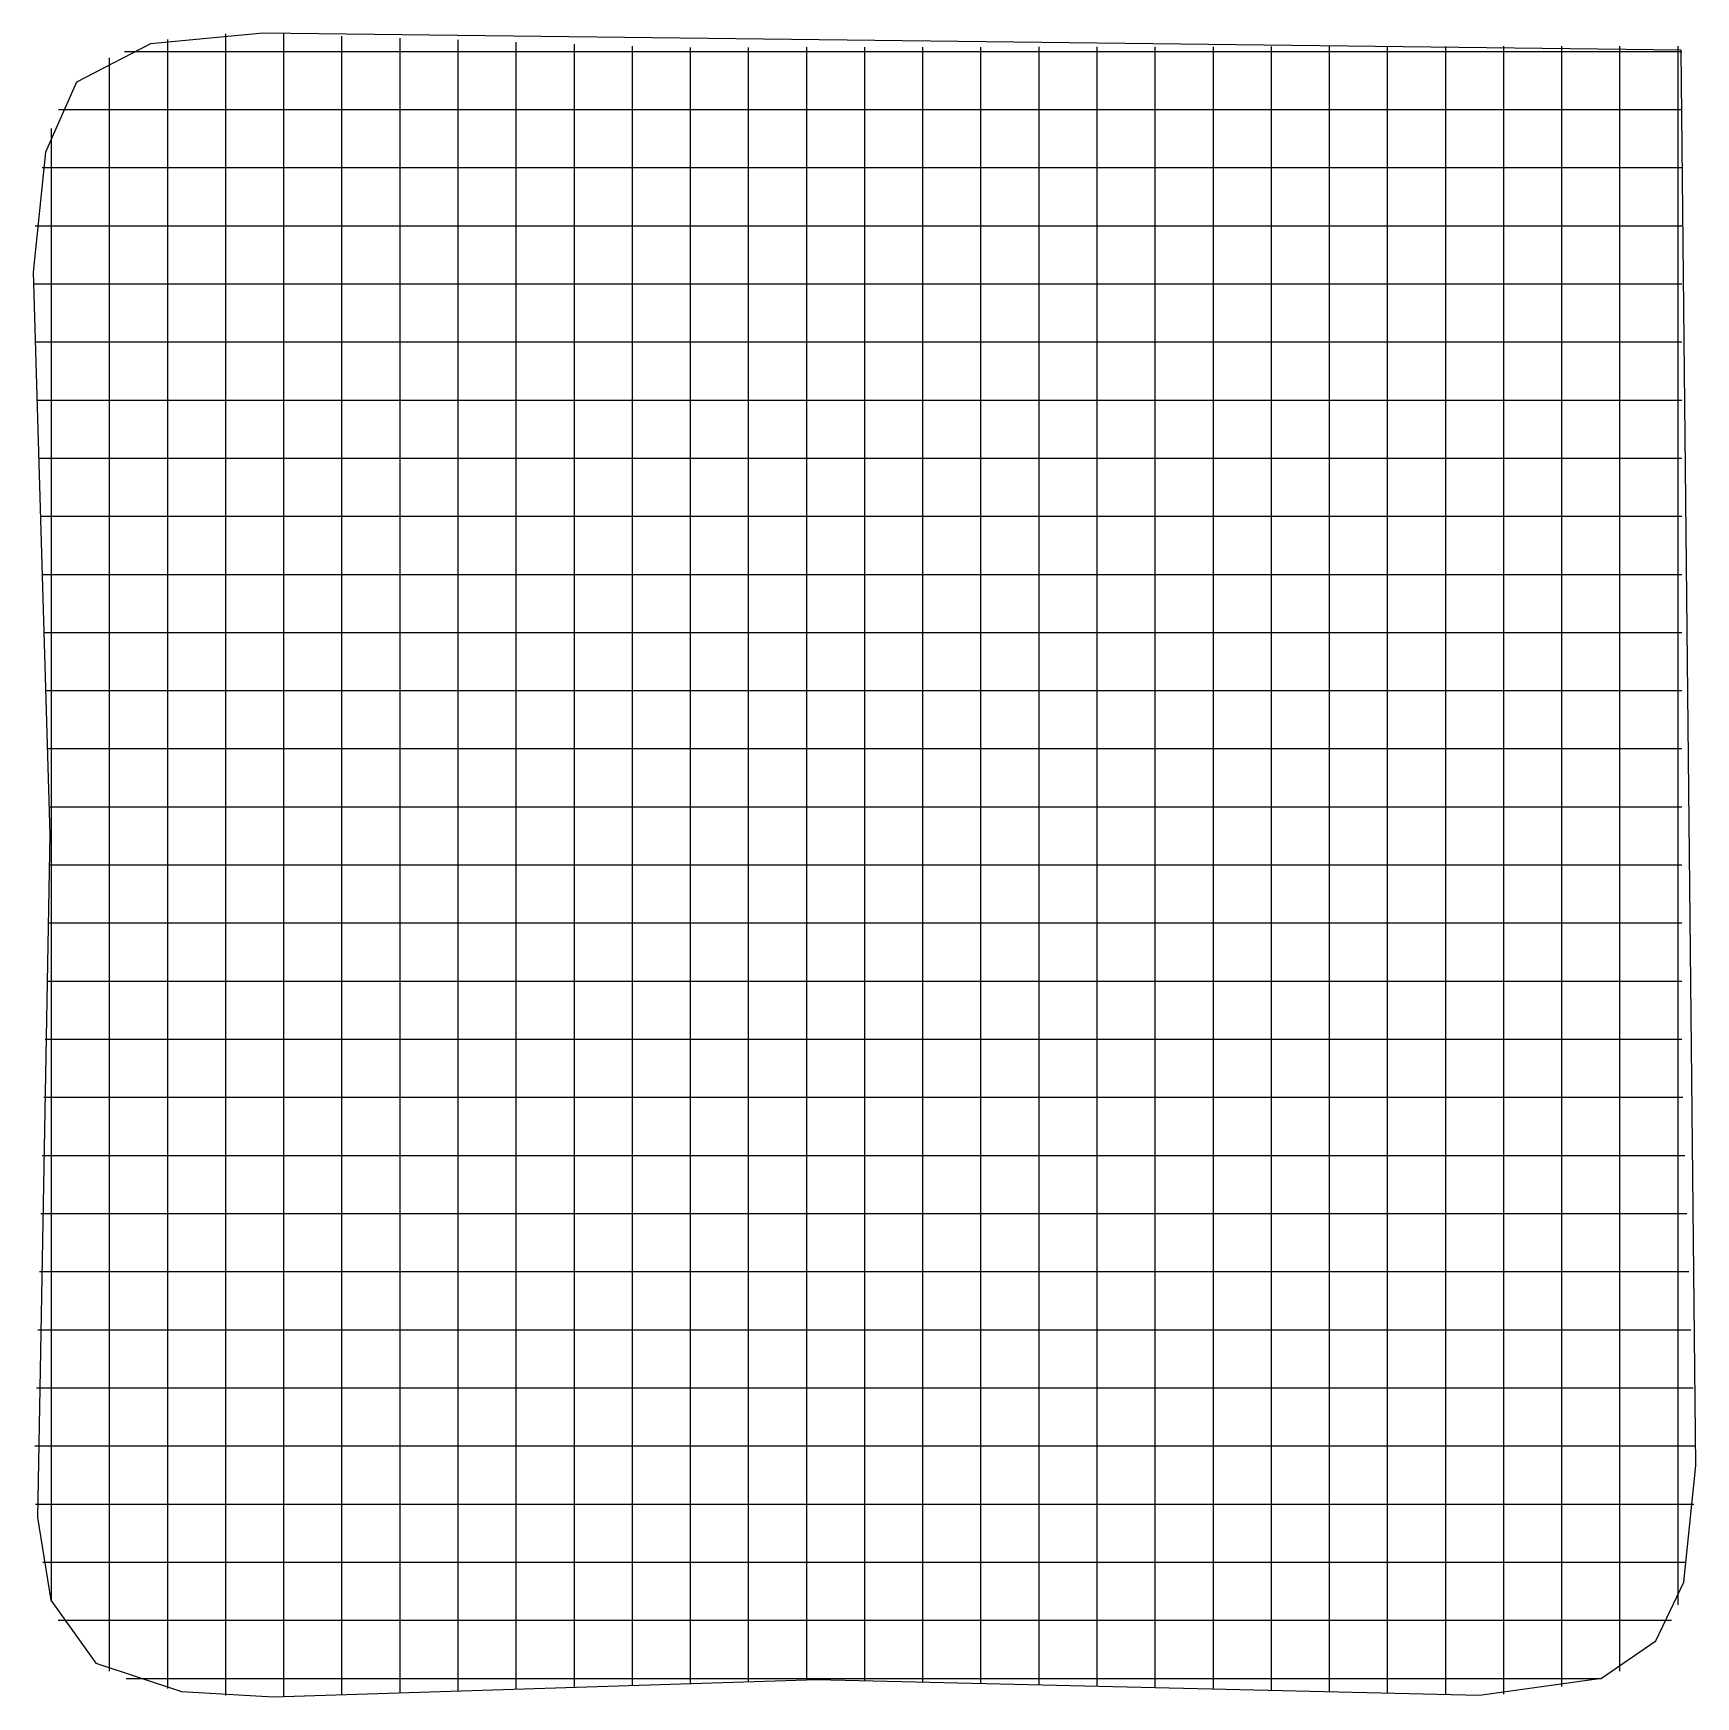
# Model space of a CAD drawing. Header units: metres. Extents: x 0.4 to 14.7, y 0.4 to 14.7.
import ezdxf

# ---------------------------------------------------------------- set-up
doc = ezdxf.new("R2010")
doc.units = ezdxf.units.M

msp = doc.modelspace()

# ---------------------------------------------------------------- linework, layer by layer
for p, q in [((2.093, 14.743), (2.093, 14.744)), ((1.593, 14.446), (1.593, 14.695)), ((2.093, 14.494), (2.093, 14.743)), ((2.593, 14.493), (2.593, 14.742)), ((3.093, 14.475), (3.093, 14.724)), ((3.593, 14.458), (3.593, 14.707)), ((4.093, 14.689), (4.093, 14.69)), ((4.093, 14.44), (4.093, 14.689)), ((4.593, 14.423), (4.593, 14.672)), ((5.093, 14.406), (5.093, 14.655)), ((5.593, 14.388), (5.593, 14.637)), ((6.093, 14.376), (6.093, 14.625)), ((6.593, 14.377), (6.593, 14.626)), ((7.093, 14.378), (7.093, 14.627)), ((7.593, 14.379), (7.593, 14.628)), ((8.093, 14.379), (8.093, 14.628)), ((8.593, 14.38), (8.593, 14.629)), ((9.093, 14.381), (9.093, 14.63)), ((9.593, 14.381), (9.593, 14.63)), ((10.093, 14.382), (10.093, 14.631)), ((10.593, 14.383), (10.593, 14.632)), ((11.093, 14.384), (11.093, 14.633)), ((11.593, 14.384), (11.593, 14.633)), ((12.093, 14.385), (12.093, 14.634)), ((12.593, 14.386), (12.593, 14.635)), ((13.093, 14.635), (13.093, 14.636)), ((13.093, 14.387), (13.093, 14.635)), ((13.593, 14.387), (13.593, 14.636)), ((14.093, 14.388), (14.093, 14.637)), ((14.593, 14.389), (14.593, 14.638)), ((1.093, 14.536), (1.093, 14.537)), ((1.093, 14.287), (1.093, 14.536)), ((1.221, 14.592), (1.47, 14.592)), ((1.221, 14.592), (1.47, 14.592)), ((1.47, 14.592), (1.556, 14.592)), ((1.556, 14.592), (1.607, 14.592)), ((1.607, 14.592), (2.851, 14.592)), ((2.093, 14.255), (2.093, 14.494)), ((2.593, 14.253), (2.593, 14.493)), ((2.851, 14.592), (3.107, 14.592)), ((3.093, 14.241), (3.093, 14.475)), ((3.107, 14.592), (3.356, 14.592)), ((3.356, 14.592), (3.407, 14.592)), ((3.407, 14.592), (4.651, 14.592)), ((3.593, 14.23), (3.593, 14.458)), ((4.651, 14.592), (4.907, 14.592)), ((4.907, 14.592), (5.156, 14.592)), ((5.156, 14.592), (5.207, 14.592)), ((5.207, 14.592), (5.91, 14.592)), ((5.91, 14.592), (6.159, 14.592)), ((6.159, 14.592), (6.416, 14.592)), ((6.416, 14.592), (7.659, 14.592)), ((7.659, 14.592), (7.71, 14.592)), ((7.71, 14.592), (7.959, 14.592)), ((7.959, 14.592), (8.216, 14.592)), ((8.216, 14.592), (9.459, 14.592)), ((9.459, 14.592), (9.51, 14.592)), ((9.51, 14.592), (9.759, 14.592)), ((9.759, 14.592), (10.016, 14.592)), ((10.016, 14.592), (11.259, 14.592)), ((11.259, 14.592), (11.31, 14.592)), ((11.31, 14.592), (11.559, 14.592)), ((11.559, 14.592), (11.816, 14.592)), ((11.816, 14.592), (13.059, 14.592)), ((13.059, 14.592), (13.11, 14.592)), ((13.11, 14.592), (13.359, 14.592)), ((13.359, 14.592), (13.616, 14.592)), ((13.616, 14.592), (14.575, 14.592)), ((14.575, 14.592), (14.626, 14.592)), ((1.593, 14.226), (1.593, 14.446)), ((4.093, 14.217), (4.093, 14.44)), ((4.593, 14.206), (4.593, 14.423)), ((5.093, 14.194), (5.093, 14.406)), ((5.593, 14.182), (5.593, 14.388)), ((6.093, 14.175), (6.093, 14.376)), ((6.593, 14.178), (6.593, 14.377)), ((7.093, 14.182), (7.093, 14.378)), ((7.593, 14.182), (7.593, 14.379)), ((8.093, 14.18), (8.093, 14.379)), ((8.593, 14.179), (8.593, 14.38)), ((9.093, 14.178), (9.093, 14.381)), ((9.593, 14.176), (9.593, 14.381)), ((10.093, 14.174), (10.093, 14.382)), ((10.593, 14.173), (10.593, 14.383)), ((11.093, 14.172), (11.093, 14.384)), ((11.593, 14.17), (11.593, 14.384)), ((12.093, 14.169), (12.093, 14.385)), ((12.593, 14.167), (12.593, 14.386)), ((13.093, 14.168), (13.093, 14.387)), ((13.593, 14.18), (13.593, 14.387)), ((14.093, 14.203), (14.093, 14.388)), ((14.593, 14.302), (14.593, 14.389)), ((1.093, 14.119), (1.093, 14.287)), ((1.593, 12.982), (1.593, 14.226)), ((2.093, 13.012), (2.093, 14.255)), ((2.593, 13.009), (2.593, 14.253)), ((3.093, 12.997), (3.093, 14.241)), ((3.593, 12.986), (3.593, 14.23)), ((4.093, 12.974), (4.093, 14.217)), ((4.593, 12.962), (4.593, 14.206)), ((5.093, 12.951), (5.093, 14.194)), ((5.593, 12.939), (5.593, 14.182)), ((6.093, 12.932), (6.093, 14.175)), ((6.593, 12.935), (6.593, 14.178)), ((7.093, 12.938), (7.093, 14.182)), ((7.593, 12.938), (7.593, 14.182)), ((8.093, 12.937), (8.093, 14.18)), ((8.593, 12.935), (8.593, 14.179)), ((9.093, 12.934), (9.093, 14.178)), ((9.593, 12.932), (9.593, 14.176)), ((10.093, 12.931), (10.093, 14.174)), ((10.593, 12.93), (10.593, 14.173)), ((11.093, 12.928), (11.093, 14.172)), ((13.593, 12.936), (13.593, 14.18)), ((14.093, 12.96), (14.093, 14.203)), ((14.593, 14.251), (14.593, 14.302)), ((14.593, 13.007), (14.593, 14.251)), ((0.654, 14.092), (0.903, 14.092)), ((0.654, 14.092), (0.903, 14.092)), ((0.903, 14.092), (1.086, 14.092)), ((1.086, 14.092), (2.33, 14.092)), ((1.093, 12.876), (1.093, 14.119)), ((2.33, 14.092), (2.381, 14.092)), ((2.381, 14.092), (2.63, 14.092)), ((2.63, 14.092), (2.886, 14.092)), ((2.886, 14.092), (4.13, 14.092)), ((4.13, 14.092), (4.181, 14.092)), ((4.181, 14.092), (4.43, 14.092)), ((4.43, 14.092), (4.686, 14.092)), ((4.686, 14.092), (5.93, 14.092)), ((5.93, 14.092), (5.981, 14.092)), ((5.981, 14.092), (6.23, 14.092)), ((6.23, 14.092), (6.486, 14.092)), ((6.486, 14.092), (7.73, 14.092)), ((7.73, 14.092), (7.781, 14.092)), ((7.781, 14.092), (8.03, 14.092)), ((8.03, 14.092), (8.286, 14.092)), ((8.286, 14.092), (9.53, 14.092)), ((9.53, 14.092), (9.581, 14.092)), ((9.581, 14.092), (9.83, 14.092)), ((9.83, 14.092), (10.086, 14.092)), ((10.086, 14.092), (11.33, 14.092)), ((11.33, 14.092), (11.381, 14.092)), ((11.381, 14.092), (11.63, 14.092)), ((11.593, 12.926), (11.593, 14.17)), ((11.63, 14.092), (11.886, 14.092)), ((11.886, 14.092), (13.13, 14.092)), ((12.093, 12.925), (12.093, 14.169)), ((12.593, 12.924), (12.593, 14.167)), ((13.093, 12.924), (13.093, 14.168)), ((13.13, 14.092), (13.181, 14.092)), ((13.181, 14.092), (13.43, 14.092)), ((13.43, 14.092), (13.686, 14.092)), ((13.686, 14.092), (14.575, 14.092)), ((14.575, 14.092), (14.626, 14.092)), ((0.593, 13.916), (0.593, 13.929)), ((0.593, 13.667), (0.593, 13.916)), ((0.593, 13.411), (0.593, 13.667)), ((0.511, 13.592), (0.76, 13.592)), ((0.511, 13.592), (0.76, 13.592)), ((0.76, 13.592), (0.967, 13.592)), ((0.967, 13.592), (2.211, 13.592)), ((2.211, 13.592), (2.262, 13.592)), ((2.262, 13.592), (2.511, 13.592)), ((2.511, 13.592), (2.767, 13.592)), ((2.767, 13.592), (4.011, 13.592)), ((4.011, 13.592), (4.062, 13.592)), ((4.062, 13.592), (4.311, 13.592)), ((4.311, 13.592), (4.567, 13.592)), ((4.567, 13.592), (5.811, 13.592)), ((5.811, 13.592), (5.862, 13.592)), ((5.862, 13.592), (6.111, 13.592)), ((6.111, 13.592), (6.367, 13.592)), ((6.367, 13.592), (7.611, 13.592)), ((7.611, 13.592), (7.662, 13.592)), ((7.662, 13.592), (7.911, 13.592)), ((7.911, 13.592), (8.167, 13.592)), ((8.167, 13.592), (9.411, 13.592)), ((9.411, 13.592), (9.462, 13.592)), ((9.462, 13.592), (9.711, 13.592)), ((9.711, 13.592), (9.967, 13.592)), ((9.967, 13.592), (11.211, 13.592)), ((11.211, 13.592), (11.262, 13.592)), ((11.262, 13.592), (11.511, 13.592)), ((11.511, 13.592), (11.767, 13.592)), ((11.767, 13.592), (13.011, 13.592)), ((13.011, 13.592), (13.062, 13.592)), ((13.062, 13.592), (13.311, 13.592)), ((13.311, 13.592), (13.567, 13.592)), ((13.567, 13.592), (14.575, 13.592)), ((14.575, 13.592), (14.626, 13.592)), ((0.593, 12.167), (0.593, 13.411)), ((0.451, 13.092), (0.7, 13.092)), ((0.451, 13.092), (0.7, 13.092)), ((0.7, 13.092), (0.918, 13.092)), ((0.918, 13.092), (2.161, 13.092)), ((2.161, 13.092), (2.213, 13.092)), ((2.213, 13.092), (2.461, 13.092)), ((2.461, 13.092), (2.718, 13.092)), ((2.718, 13.092), (3.961, 13.092)), ((3.961, 13.092), (4.013, 13.092)), ((4.013, 13.092), (4.261, 13.092)), ((4.261, 13.092), (4.518, 13.092)), ((4.518, 13.092), (5.761, 13.092)), ((5.761, 13.092), (5.813, 13.092)), ((5.813, 13.092), (6.061, 13.092)), ((6.061, 13.092), (6.318, 13.092)), ((6.318, 13.092), (7.561, 13.092)), ((7.561, 13.092), (7.613, 13.092)), ((7.613, 13.092), (7.861, 13.092)), ((7.861, 13.092), (8.118, 13.092)), ((8.118, 13.092), (9.361, 13.092)), ((9.361, 13.092), (9.413, 13.092)), ((9.413, 13.092), (9.661, 13.092)), ((9.661, 13.092), (9.918, 13.092)), ((9.918, 13.092), (11.161, 13.092)), ((11.161, 13.092), (11.213, 13.092)), ((11.213, 13.092), (11.461, 13.092)), ((11.461, 13.092), (11.718, 13.092)), ((11.718, 13.092), (12.961, 13.092)), ((12.961, 13.092), (13.013, 13.092)), ((13.013, 13.092), (13.261, 13.092)), ((13.261, 13.092), (13.518, 13.092)), ((13.518, 13.092), (14.575, 13.092)), ((14.575, 13.092), (14.626, 13.092)), ((1.593, 12.931), (1.593, 12.982)), ((1.593, 12.682), (1.593, 12.931)), ((2.093, 12.961), (2.093, 13.012)), ((2.093, 12.712), (2.093, 12.961)), ((2.593, 12.957), (2.593, 13.009)), ((2.593, 12.71), (2.593, 12.957)), ((3.093, 12.946), (3.093, 12.997)), ((3.093, 12.697), (3.093, 12.946)), ((3.593, 12.935), (3.593, 12.986)), ((3.593, 12.686), (3.593, 12.935)), ((4.093, 12.923), (4.093, 12.974)), ((4.093, 12.674), (4.093, 12.923)), ((4.593, 12.911), (4.593, 12.962)), ((4.593, 12.662), (4.593, 12.911)), ((5.093, 12.9), (5.093, 12.951)), ((5.093, 12.651), (5.093, 12.9)), ((5.593, 12.887), (5.593, 12.939)), ((5.593, 12.639), (5.593, 12.887)), ((6.093, 12.88), (6.093, 12.932)), ((6.593, 12.884), (6.593, 12.935)), ((6.593, 12.635), (6.593, 12.884)), ((7.093, 12.887), (7.093, 12.938)), ((7.093, 12.638), (7.093, 12.887)), ((7.593, 12.886), (7.593, 12.938)), ((7.593, 12.639), (7.593, 12.886)), ((8.093, 12.885), (8.093, 12.937)), ((8.093, 12.637), (8.093, 12.885)), ((8.593, 12.884), (8.593, 12.935)), ((8.593, 12.635), (8.593, 12.884)), ((9.093, 12.883), (9.093, 12.934)), ((9.093, 12.634), (9.093, 12.883)), ((9.593, 12.881), (9.593, 12.932)), ((10.093, 12.88), (10.093, 12.931)), ((10.593, 12.878), (10.593, 12.93)), ((11.093, 12.876), (11.093, 12.928)), ((11.593, 12.875), (11.593, 12.926)), ((12.093, 12.874), (12.093, 12.925)), ((12.593, 12.873), (12.593, 12.924)), ((13.093, 12.873), (13.093, 12.924)), ((13.593, 12.885), (13.593, 12.936)), ((13.593, 12.636), (13.593, 12.885)), ((14.093, 12.908), (14.093, 12.96)), ((14.093, 12.66), (14.093, 12.908)), ((14.593, 12.75), (14.593, 13.007)), ((1.093, 12.825), (1.093, 12.876)), ((1.093, 12.576), (1.093, 12.825)), ((6.093, 12.632), (6.093, 12.88)), ((9.593, 12.632), (9.593, 12.881)), ((10.093, 12.631), (10.093, 12.88)), ((10.593, 12.63), (10.593, 12.878)), ((11.093, 12.628), (11.093, 12.876)), ((11.593, 12.626), (11.593, 12.875)), ((12.093, 12.625), (12.093, 12.874)), ((12.593, 12.624), (12.593, 12.873)), ((13.093, 12.625), (13.093, 12.873)), ((14.593, 12.502), (14.593, 12.75)), ((1.593, 12.426), (1.593, 12.682)), ((2.093, 12.455), (2.093, 12.712)), ((2.593, 12.453), (2.593, 12.71)), ((3.093, 12.441), (3.093, 12.697)), ((3.593, 12.43), (3.593, 12.686)), ((4.093, 12.417), (4.093, 12.674)), ((4.593, 12.406), (4.593, 12.662)), ((5.093, 12.394), (5.093, 12.651)), ((5.593, 12.382), (5.593, 12.639)), ((6.093, 12.375), (6.093, 12.632)), ((6.593, 12.378), (6.593, 12.635)), ((7.093, 12.382), (7.093, 12.638)), ((7.593, 12.382), (7.593, 12.639)), ((8.093, 12.38), (8.093, 12.637)), ((8.593, 12.379), (8.593, 12.635)), ((9.093, 12.378), (9.093, 12.634)), ((9.593, 12.376), (9.593, 12.632)), ((10.093, 12.374), (10.093, 12.631)), ((10.593, 12.373), (10.593, 12.63)), ((11.093, 12.372), (11.093, 12.628)), ((11.593, 12.37), (11.593, 12.626)), ((12.093, 12.369), (12.093, 12.625)), ((12.593, 12.367), (12.593, 12.624)), ((13.093, 12.368), (13.093, 12.625)), ((13.593, 12.38), (13.593, 12.636)), ((14.093, 12.403), (14.093, 12.66)), ((0.438, 12.592), (0.687, 12.592)), ((0.438, 12.592), (0.687, 12.592)), ((0.687, 12.592), (0.907, 12.592)), ((0.907, 12.592), (2.15, 12.592)), ((1.093, 12.319), (1.093, 12.576)), ((2.093, 11.212), (2.093, 12.455)), ((2.15, 12.592), (2.202, 12.592)), ((2.202, 12.592), (2.45, 12.592)), ((2.45, 12.592), (2.707, 12.592)), ((2.593, 11.209), (2.593, 12.453)), ((2.707, 12.592), (3.95, 12.592)), ((3.95, 12.592), (4.002, 12.592)), ((4.002, 12.592), (4.25, 12.592)), ((4.25, 12.592), (4.507, 12.592)), ((4.507, 12.592), (5.75, 12.592)), ((5.75, 12.592), (5.802, 12.592)), ((5.802, 12.592), (6.05, 12.592)), ((6.05, 12.592), (6.307, 12.592)), ((6.307, 12.592), (7.55, 12.592)), ((7.55, 12.592), (7.602, 12.592)), ((7.602, 12.592), (7.85, 12.592)), ((7.85, 12.592), (8.107, 12.592)), ((8.107, 12.592), (9.35, 12.592)), ((9.35, 12.592), (9.402, 12.592)), ((9.402, 12.592), (9.65, 12.592)), ((9.65, 12.592), (9.907, 12.592)), ((9.907, 12.592), (11.15, 12.592)), ((11.15, 12.592), (11.202, 12.592)), ((11.202, 12.592), (11.45, 12.592)), ((11.45, 12.592), (11.707, 12.592)), ((11.707, 12.592), (12.95, 12.592)), ((12.95, 12.592), (13.002, 12.592)), ((13.002, 12.592), (13.25, 12.592)), ((13.25, 12.592), (13.507, 12.592)), ((13.507, 12.592), (14.575, 12.592)), ((14.575, 12.592), (14.626, 12.592)), ((14.593, 12.451), (14.593, 12.502)), ((1.093, 11.076), (1.093, 12.319)), ((1.593, 11.182), (1.593, 12.426)), ((3.093, 11.197), (3.093, 12.441)), ((3.593, 11.186), (3.593, 12.43)), ((4.093, 11.174), (4.093, 12.417)), ((4.593, 11.162), (4.593, 12.406)), ((5.093, 11.151), (5.093, 12.394)), ((5.593, 11.139), (5.593, 12.382)), ((6.093, 11.132), (6.093, 12.375)), ((6.593, 11.135), (6.593, 12.378)), ((7.093, 11.138), (7.093, 12.382)), ((7.593, 11.138), (7.593, 12.382)), ((8.093, 11.137), (8.093, 12.38)), ((8.593, 11.135), (8.593, 12.379)), ((9.093, 11.134), (9.093, 12.378)), ((9.593, 11.132), (9.593, 12.376)), ((10.093, 11.131), (10.093, 12.374)), ((10.593, 11.13), (10.593, 12.373)), ((11.093, 11.128), (11.093, 12.372)), ((11.593, 11.126), (11.593, 12.37)), ((12.093, 11.125), (12.093, 12.369)), ((12.593, 11.124), (12.593, 12.367)), ((13.093, 11.124), (13.093, 12.368)), ((13.593, 11.136), (13.593, 12.38)), ((14.093, 11.16), (14.093, 12.403)), ((14.593, 11.207), (14.593, 12.451)), ((0.593, 12.116), (0.593, 12.167)), ((0.453, 12.092), (0.702, 12.092)), ((0.453, 12.092), (0.702, 12.092)), ((0.593, 11.867), (0.593, 12.116)), ((0.702, 12.092), (0.919, 12.092)), ((0.919, 12.092), (2.163, 12.092)), ((2.163, 12.092), (2.214, 12.092)), ((2.214, 12.092), (2.463, 12.092)), ((2.463, 12.092), (2.719, 12.092)), ((2.719, 12.092), (3.963, 12.092)), ((3.963, 12.092), (4.014, 12.092)), ((4.014, 12.092), (4.263, 12.092)), ((4.263, 12.092), (4.519, 12.092)), ((4.519, 12.092), (5.763, 12.092)), ((5.763, 12.092), (5.814, 12.092)), ((5.814, 12.092), (6.063, 12.092)), ((6.063, 12.092), (6.319, 12.092)), ((6.319, 12.092), (7.563, 12.092)), ((7.563, 12.092), (7.614, 12.092)), ((7.614, 12.092), (7.863, 12.092)), ((7.863, 12.092), (8.119, 12.092)), ((8.119, 12.092), (9.363, 12.092)), ((9.363, 12.092), (9.414, 12.092)), ((9.414, 12.092), (9.663, 12.092)), ((9.663, 12.092), (9.919, 12.092)), ((9.919, 12.092), (11.163, 12.092)), ((11.163, 12.092), (11.214, 12.092)), ((11.214, 12.092), (11.463, 12.092)), ((11.463, 12.092), (11.719, 12.092)), ((11.719, 12.092), (12.963, 12.092)), ((12.963, 12.092), (13.014, 12.092)), ((13.014, 12.092), (13.263, 12.092)), ((13.263, 12.092), (13.519, 12.092)), ((13.519, 12.092), (14.575, 12.092)), ((14.575, 12.092), (14.626, 12.092)), ((0.593, 11.611), (0.593, 11.867)), ((0.593, 10.367), (0.593, 11.611)), ((0.468, 11.592), (0.717, 11.592)), ((0.468, 11.592), (0.717, 11.592)), ((0.717, 11.592), (0.932, 11.592)), ((0.932, 11.592), (2.175, 11.592)), ((2.175, 11.592), (2.227, 11.592)), ((2.227, 11.592), (2.475, 11.592)), ((2.475, 11.592), (2.732, 11.592)), ((2.732, 11.592), (3.975, 11.592)), ((3.975, 11.592), (4.027, 11.592)), ((4.027, 11.592), (4.275, 11.592)), ((4.275, 11.592), (4.532, 11.592)), ((4.532, 11.592), (5.775, 11.592)), ((5.775, 11.592), (5.827, 11.592)), ((5.827, 11.592), (6.075, 11.592)), ((6.075, 11.592), (6.332, 11.592)), ((6.332, 11.592), (7.575, 11.592)), ((7.575, 11.592), (7.627, 11.592)), ((7.627, 11.592), (7.875, 11.592)), ((7.875, 11.592), (8.132, 11.592)), ((8.132, 11.592), (9.375, 11.592)), ((9.375, 11.592), (9.427, 11.592)), ((9.427, 11.592), (9.675, 11.592)), ((9.675, 11.592), (9.932, 11.592)), ((9.932, 11.592), (11.175, 11.592)), ((11.175, 11.592), (11.227, 11.592)), ((11.227, 11.592), (11.475, 11.592)), ((11.475, 11.592), (11.732, 11.592)), ((11.732, 11.592), (12.975, 11.592)), ((12.975, 11.592), (13.027, 11.592)), ((13.027, 11.592), (13.275, 11.592)), ((13.275, 11.592), (13.532, 11.592)), ((13.532, 11.592), (14.575, 11.592)), ((14.575, 11.592), (14.626, 11.592)), ((1.593, 11.131), (1.593, 11.182)), ((2.093, 11.161), (2.093, 11.212)), ((2.593, 11.157), (2.593, 11.209)), ((3.093, 11.146), (3.093, 11.197)), ((3.593, 11.135), (3.593, 11.186)), ((4.093, 11.123), (4.093, 11.174)), ((14.593, 10.95), (14.593, 11.207)), ((0.484, 11.092), (0.733, 11.092)), ((0.484, 11.092), (0.733, 11.092)), ((0.733, 11.092), (0.945, 11.092)), ((0.945, 11.092), (2.189, 11.092)), ((1.093, 11.025), (1.093, 11.076)), ((1.093, 10.776), (1.093, 11.025)), ((1.593, 10.882), (1.593, 11.131)), ((2.093, 10.912), (2.093, 11.161)), ((2.189, 11.092), (2.24, 11.092)), ((2.24, 11.092), (2.489, 11.092)), ((2.489, 11.092), (2.745, 11.092)), ((2.593, 10.91), (2.593, 11.157)), ((2.745, 11.092), (3.989, 11.092)), ((3.093, 10.897), (3.093, 11.146)), ((3.593, 10.886), (3.593, 11.135)), ((3.989, 11.092), (4.04, 11.092)), ((4.04, 11.092), (4.289, 11.092)), ((4.093, 10.874), (4.093, 11.123)), ((4.289, 11.092), (4.545, 11.092)), ((4.545, 11.092), (5.789, 11.092)), ((4.593, 11.111), (4.593, 11.162)), ((4.593, 10.862), (4.593, 11.111)), ((5.093, 11.1), (5.093, 11.151)), ((5.093, 10.851), (5.093, 11.1)), ((5.593, 11.087), (5.593, 11.139)), ((5.593, 10.839), (5.593, 11.087)), ((5.789, 11.092), (5.84, 11.092)), ((5.84, 11.092), (6.089, 11.092)), ((6.089, 11.092), (6.345, 11.092)), ((6.093, 11.08), (6.093, 11.132)), ((6.093, 10.832), (6.093, 11.08)), ((6.345, 11.092), (7.589, 11.092)), ((6.593, 11.084), (6.593, 11.135)), ((6.593, 10.835), (6.593, 11.084)), ((7.093, 11.087), (7.093, 11.138)), ((7.093, 10.838), (7.093, 11.087)), ((7.589, 11.092), (7.64, 11.092)), ((7.593, 11.086), (7.593, 11.138)), ((7.593, 10.839), (7.593, 11.086)), ((7.64, 11.092), (7.889, 11.092)), ((7.889, 11.092), (8.145, 11.092)), ((8.093, 11.085), (8.093, 11.137)), ((8.093, 10.837), (8.093, 11.085)), ((8.145, 11.092), (9.389, 11.092)), ((8.593, 11.084), (8.593, 11.135)), ((8.593, 10.835), (8.593, 11.084)), ((9.093, 11.083), (9.093, 11.134)), ((9.093, 10.834), (9.093, 11.083)), ((9.389, 11.092), (9.44, 11.092)), ((9.44, 11.092), (9.689, 11.092)), ((9.593, 11.081), (9.593, 11.132)), ((9.593, 10.832), (9.593, 11.081)), ((9.689, 11.092), (9.945, 11.092)), ((9.945, 11.092), (11.189, 11.092)), ((10.093, 11.08), (10.093, 11.131)), ((10.093, 10.831), (10.093, 11.08)), ((10.593, 11.078), (10.593, 11.13)), ((10.593, 10.83), (10.593, 11.078)), ((11.093, 11.076), (11.093, 11.128)), ((11.093, 10.828), (11.093, 11.076)), ((11.189, 11.092), (11.24, 11.092)), ((11.24, 11.092), (11.489, 11.092)), ((11.489, 11.092), (11.745, 11.092)), ((11.593, 11.075), (11.593, 11.126)), ((11.593, 10.826), (11.593, 11.075)), ((11.745, 11.092), (12.989, 11.092)), ((12.093, 11.074), (12.093, 11.125)), ((12.093, 10.825), (12.093, 11.074)), ((12.593, 11.073), (12.593, 11.124)), ((12.593, 10.824), (12.593, 11.073)), ((12.989, 11.092), (13.04, 11.092)), ((13.04, 11.092), (13.289, 11.092)), ((13.093, 11.073), (13.093, 11.124)), ((13.093, 10.825), (13.093, 11.073)), ((13.289, 11.092), (13.545, 11.092)), ((13.545, 11.092), (14.575, 11.092)), ((13.593, 11.085), (13.593, 11.136)), ((13.593, 10.836), (13.593, 11.085)), ((14.093, 11.108), (14.093, 11.16)), ((14.093, 10.86), (14.093, 11.108)), ((14.575, 11.092), (14.626, 11.092)), ((1.593, 10.626), (1.593, 10.882)), ((2.093, 10.655), (2.093, 10.912)), ((2.593, 10.653), (2.593, 10.91)), ((3.093, 10.641), (3.093, 10.897)), ((3.593, 10.63), (3.593, 10.886)), ((14.593, 10.702), (14.593, 10.95)), ((1.093, 10.519), (1.093, 10.776)), ((4.093, 10.617), (4.093, 10.874)), ((4.593, 10.606), (4.593, 10.862)), ((5.093, 10.594), (5.093, 10.851)), ((5.593, 10.582), (5.593, 10.839)), ((6.093, 10.575), (6.093, 10.832)), ((6.593, 10.578), (6.593, 10.835)), ((7.093, 10.582), (7.093, 10.838)), ((7.593, 10.582), (7.593, 10.839)), ((8.093, 10.58), (8.093, 10.837)), ((8.593, 10.579), (8.593, 10.835)), ((9.093, 10.578), (9.093, 10.834)), ((9.593, 10.576), (9.593, 10.832)), ((10.093, 10.574), (10.093, 10.831)), ((10.593, 10.573), (10.593, 10.83)), ((11.093, 10.572), (11.093, 10.828)), ((11.593, 10.57), (11.593, 10.826)), ((12.093, 10.569), (12.093, 10.825)), ((12.593, 10.567), (12.593, 10.824)), ((13.093, 10.568), (13.093, 10.825)), ((13.593, 10.58), (13.593, 10.836)), ((14.093, 10.603), (14.093, 10.86)), ((0.499, 10.592), (0.748, 10.592)), ((0.499, 10.592), (0.748, 10.592)), ((0.748, 10.592), (0.957, 10.592)), ((0.957, 10.592), (2.201, 10.592)), ((1.593, 9.382), (1.593, 10.626)), ((2.093, 9.412), (2.093, 10.655)), ((2.201, 10.592), (2.252, 10.592)), ((2.252, 10.592), (2.501, 10.592)), ((2.501, 10.592), (2.757, 10.592)), ((2.593, 9.409), (2.593, 10.653)), ((2.757, 10.592), (4.001, 10.592)), ((3.093, 9.397), (3.093, 10.641)), ((3.593, 9.386), (3.593, 10.63)), ((4.001, 10.592), (4.052, 10.592)), ((4.052, 10.592), (4.301, 10.592)), ((4.093, 9.374), (4.093, 10.617)), ((4.301, 10.592), (4.557, 10.592)), ((4.557, 10.592), (5.801, 10.592)), ((4.593, 9.362), (4.593, 10.606)), ((5.093, 9.351), (5.093, 10.594)), ((5.801, 10.592), (5.852, 10.592)), ((5.852, 10.592), (6.101, 10.592)), ((6.101, 10.592), (6.357, 10.592)), ((6.357, 10.592), (7.601, 10.592)), ((7.601, 10.592), (7.652, 10.592)), ((7.652, 10.592), (7.901, 10.592)), ((7.901, 10.592), (8.157, 10.592)), ((8.157, 10.592), (9.401, 10.592)), ((9.401, 10.592), (9.452, 10.592)), ((9.452, 10.592), (9.701, 10.592)), ((9.701, 10.592), (9.957, 10.592)), ((9.957, 10.592), (11.201, 10.592)), ((11.201, 10.592), (11.252, 10.592)), ((11.252, 10.592), (11.501, 10.592)), ((11.501, 10.592), (11.757, 10.592)), ((11.757, 10.592), (13.001, 10.592)), ((13.001, 10.592), (13.052, 10.592)), ((13.052, 10.592), (13.301, 10.592)), ((13.301, 10.592), (13.557, 10.592)), ((13.557, 10.592), (14.575, 10.592)), ((14.093, 9.36), (14.093, 10.603)), ((14.575, 10.592), (14.626, 10.592)), ((14.593, 10.651), (14.593, 10.702)), ((14.593, 9.407), (14.593, 10.651)), ((1.093, 9.276), (1.093, 10.519)), ((5.593, 9.339), (5.593, 10.582)), ((6.093, 9.332), (6.093, 10.575)), ((6.593, 9.335), (6.593, 10.578)), ((7.093, 9.338), (7.093, 10.582)), ((7.593, 9.338), (7.593, 10.582)), ((8.093, 9.337), (8.093, 10.58)), ((8.593, 9.335), (8.593, 10.579)), ((9.093, 9.334), (9.093, 10.578)), ((9.593, 9.332), (9.593, 10.576)), ((10.093, 9.331), (10.093, 10.574)), ((10.593, 9.33), (10.593, 10.573)), ((11.093, 9.328), (11.093, 10.572)), ((11.593, 9.326), (11.593, 10.57)), ((12.093, 9.325), (12.093, 10.569)), ((12.593, 9.324), (12.593, 10.567)), ((13.093, 9.324), (13.093, 10.568)), ((13.593, 9.336), (13.593, 10.58)), ((0.593, 10.316), (0.593, 10.367)), ((0.593, 10.067), (0.593, 10.316)), ((0.514, 10.092), (0.763, 10.092)), ((0.514, 10.092), (0.763, 10.092)), ((0.593, 9.811), (0.593, 10.067)), ((0.763, 10.092), (0.97, 10.092)), ((0.97, 10.092), (2.213, 10.092)), ((2.213, 10.092), (2.265, 10.092)), ((2.265, 10.092), (2.513, 10.092)), ((2.513, 10.092), (2.77, 10.092)), ((2.77, 10.092), (4.013, 10.092)), ((4.013, 10.092), (4.065, 10.092)), ((4.065, 10.092), (4.313, 10.092)), ((4.313, 10.092), (4.57, 10.092)), ((4.57, 10.092), (5.813, 10.092)), ((5.813, 10.092), (5.865, 10.092)), ((5.865, 10.092), (6.113, 10.092)), ((6.113, 10.092), (6.37, 10.092)), ((6.37, 10.092), (7.613, 10.092)), ((7.613, 10.092), (7.665, 10.092)), ((7.665, 10.092), (7.913, 10.092)), ((7.913, 10.092), (8.17, 10.092)), ((8.17, 10.092), (9.413, 10.092)), ((9.413, 10.092), (9.465, 10.092)), ((9.465, 10.092), (9.713, 10.092)), ((9.713, 10.092), (9.97, 10.092)), ((9.97, 10.092), (11.213, 10.092)), ((11.213, 10.092), (11.265, 10.092)), ((11.265, 10.092), (11.513, 10.092)), ((11.513, 10.092), (11.77, 10.092)), ((11.77, 10.092), (13.013, 10.092)), ((13.013, 10.092), (13.065, 10.092)), ((13.065, 10.092), (13.313, 10.092)), ((13.313, 10.092), (13.57, 10.092)), ((13.57, 10.092), (14.575, 10.092)), ((14.575, 10.092), (14.626, 10.092)), ((0.593, 8.567), (0.593, 9.811)), ((0.529, 9.592), (0.778, 9.592)), ((0.529, 9.592), (0.778, 9.592)), ((0.778, 9.592), (0.982, 9.592)), ((0.982, 9.592), (2.227, 9.592)), ((2.227, 9.592), (2.278, 9.592)), ((2.278, 9.592), (2.526, 9.592)), ((2.526, 9.592), (2.782, 9.592)), ((2.782, 9.592), (4.027, 9.592)), ((4.027, 9.592), (4.078, 9.592)), ((4.078, 9.592), (4.326, 9.592)), ((4.326, 9.592), (4.582, 9.592)), ((4.582, 9.592), (5.827, 9.592)), ((5.827, 9.592), (5.878, 9.592)), ((5.878, 9.592), (6.126, 9.592)), ((6.126, 9.592), (6.382, 9.592)), ((6.382, 9.592), (7.627, 9.592)), ((7.627, 9.592), (7.678, 9.592)), ((7.678, 9.592), (7.926, 9.592)), ((7.926, 9.592), (8.182, 9.592)), ((8.182, 9.592), (9.427, 9.592)), ((9.427, 9.592), (9.478, 9.592)), ((9.478, 9.592), (9.726, 9.592)), ((9.726, 9.592), (9.982, 9.592)), ((9.982, 9.592), (11.227, 9.592)), ((11.227, 9.592), (11.278, 9.592)), ((11.278, 9.592), (11.526, 9.592)), ((11.526, 9.592), (11.782, 9.592)), ((11.782, 9.592), (13.027, 9.592)), ((13.027, 9.592), (13.078, 9.592)), ((13.078, 9.592), (13.326, 9.592)), ((13.326, 9.592), (13.582, 9.592)), ((13.582, 9.592), (14.575, 9.592)), ((14.575, 9.592), (14.626, 9.592)), ((1.593, 9.331), (1.593, 9.382)), ((1.593, 9.082), (1.593, 9.331)), ((2.093, 9.361), (2.093, 9.412)), ((2.093, 9.112), (2.093, 9.361)), ((2.593, 9.357), (2.593, 9.409)), ((2.593, 9.11), (2.593, 9.357)), ((3.093, 9.346), (3.093, 9.397)), ((3.093, 9.097), (3.093, 9.346)), ((3.593, 9.335), (3.593, 9.386)), ((3.593, 9.086), (3.593, 9.335)), ((4.093, 9.323), (4.093, 9.374)), ((4.093, 9.074), (4.093, 9.323)), ((4.593, 9.311), (4.593, 9.362)), ((4.593, 9.062), (4.593, 9.311)), ((5.093, 9.3), (5.093, 9.351)), ((5.593, 9.287), (5.593, 9.339)), ((6.093, 9.28), (6.093, 9.332)), ((6.593, 9.284), (6.593, 9.335)), ((7.093, 9.287), (7.093, 9.338)), ((7.593, 9.286), (7.593, 9.338)), ((8.093, 9.285), (8.093, 9.337)), ((8.593, 9.284), (8.593, 9.335)), ((9.093, 9.283), (9.093, 9.334)), ((9.593, 9.281), (9.593, 9.332)), ((10.093, 9.28), (10.093, 9.331)), ((10.593, 9.278), (10.593, 9.33)), ((11.093, 9.276), (11.093, 9.328)), ((11.593, 9.275), (11.593, 9.326)), ((12.093, 9.274), (12.093, 9.325)), ((12.593, 9.273), (12.593, 9.324)), ((13.093, 9.273), (13.093, 9.324)), ((13.593, 9.285), (13.593, 9.336)), ((14.093, 9.308), (14.093, 9.36)), ((14.093, 9.06), (14.093, 9.308)), ((14.593, 9.15), (14.593, 9.407)), ((1.093, 9.225), (1.093, 9.276)), ((1.093, 8.976), (1.093, 9.225)), ((5.093, 9.051), (5.093, 9.3)), ((5.593, 9.039), (5.593, 9.287)), ((6.093, 9.032), (6.093, 9.28)), ((6.593, 9.035), (6.593, 9.284)), ((7.093, 9.038), (7.093, 9.287)), ((7.593, 9.039), (7.593, 9.286)), ((8.093, 9.037), (8.093, 9.285)), ((8.593, 9.035), (8.593, 9.284)), ((9.093, 9.034), (9.093, 9.283)), ((9.593, 9.032), (9.593, 9.281)), ((10.093, 9.031), (10.093, 9.28)), ((10.593, 9.03), (10.593, 9.278)), ((11.093, 9.028), (11.093, 9.276)), ((11.593, 9.026), (11.593, 9.275)), ((12.093, 9.025), (12.093, 9.274)), ((12.593, 9.024), (12.593, 9.273)), ((13.093, 9.025), (13.093, 9.273)), ((13.593, 9.036), (13.593, 9.285)), ((0.545, 9.092), (0.794, 9.092)), ((0.545, 9.092), (0.794, 9.092)), ((0.794, 9.092), (0.996, 9.092)), ((0.996, 9.092), (2.239, 9.092)), ((1.593, 8.826), (1.593, 9.082)), ((2.093, 8.855), (2.093, 9.112)), ((2.239, 9.092), (2.29, 9.092)), ((2.29, 9.092), (2.539, 9.092)), ((2.539, 9.092), (2.796, 9.092)), ((2.593, 8.853), (2.593, 9.11)), ((2.796, 9.092), (4.039, 9.092)), ((3.093, 8.841), (3.093, 9.097)), ((3.593, 8.83), (3.593, 9.086)), ((4.039, 9.092), (4.09, 9.092)), ((4.09, 9.092), (4.339, 9.092)), ((4.093, 8.817), (4.093, 9.074)), ((4.339, 9.092), (4.596, 9.092)), ((4.593, 8.806), (4.593, 9.062)), ((4.596, 9.092), (5.839, 9.092)), ((5.093, 8.794), (5.093, 9.051)), ((5.593, 8.782), (5.593, 9.039)), ((5.839, 9.092), (5.89, 9.092)), ((5.89, 9.092), (6.139, 9.092)), ((6.093, 8.775), (6.093, 9.032)), ((6.139, 9.092), (6.396, 9.092)), ((6.396, 9.092), (7.639, 9.092)), ((6.593, 8.778), (6.593, 9.035)), ((7.093, 8.782), (7.093, 9.038)), ((7.593, 8.782), (7.593, 9.039)), ((7.639, 9.092), (7.69, 9.092)), ((7.69, 9.092), (7.939, 9.092)), ((7.939, 9.092), (8.196, 9.092)), ((8.093, 8.78), (8.093, 9.037)), ((8.196, 9.092), (9.439, 9.092)), ((8.593, 8.779), (8.593, 9.035)), ((9.093, 8.778), (9.093, 9.034)), ((9.439, 9.092), (9.49, 9.092)), ((9.49, 9.092), (9.739, 9.092)), ((9.593, 8.776), (9.593, 9.032)), ((9.739, 9.092), (9.996, 9.092)), ((9.996, 9.092), (11.239, 9.092)), ((10.093, 8.774), (10.093, 9.031)), ((10.593, 8.773), (10.593, 9.03)), ((11.093, 8.772), (11.093, 9.028)), ((11.239, 9.092), (11.29, 9.092)), ((11.29, 9.092), (11.539, 9.092)), ((11.539, 9.092), (11.796, 9.092)), ((11.593, 8.77), (11.593, 9.026)), ((11.796, 9.092), (13.039, 9.092)), ((12.093, 8.769), (12.093, 9.025)), ((12.593, 8.767), (12.593, 9.024)), ((13.039, 9.092), (13.09, 9.092)), ((13.09, 9.092), (13.339, 9.092)), ((13.093, 8.768), (13.093, 9.025)), ((13.339, 9.092), (13.596, 9.092)), ((13.593, 8.78), (13.593, 9.036)), ((13.596, 9.092), (14.575, 9.092)), ((14.093, 8.803), (14.093, 9.06)), ((14.575, 9.092), (14.626, 9.092)), ((14.593, 8.902), (14.593, 9.15)), ((1.093, 8.719), (1.093, 8.976)), ((14.593, 8.851), (14.593, 8.902)), ((1.593, 7.582), (1.593, 8.826)), ((2.093, 7.612), (2.093, 8.855)), ((2.593, 7.609), (2.593, 8.853)), ((3.093, 7.597), (3.093, 8.841)), ((3.593, 7.586), (3.593, 8.83)), ((4.093, 7.574), (4.093, 8.817)), ((4.593, 7.562), (4.593, 8.806)), ((5.093, 7.551), (5.093, 8.794)), ((5.593, 7.539), (5.593, 8.782)), ((6.093, 7.532), (6.093, 8.775)), ((6.593, 7.535), (6.593, 8.778)), ((7.093, 7.538), (7.093, 8.782)), ((7.593, 7.538), (7.593, 8.782)), ((8.093, 7.537), (8.093, 8.78)), ((8.593, 7.535), (8.593, 8.779)), ((9.093, 7.534), (9.093, 8.778)), ((9.593, 7.532), (9.593, 8.776)), ((10.093, 7.531), (10.093, 8.774)), ((10.593, 7.53), (10.593, 8.773)), ((11.093, 7.528), (11.093, 8.772)), ((11.593, 7.526), (11.593, 8.77)), ((12.093, 7.525), (12.093, 8.769)), ((12.593, 7.524), (12.593, 8.767)), ((13.093, 7.524), (13.093, 8.768)), ((13.593, 7.536), (13.593, 8.78)), ((14.093, 7.56), (14.093, 8.803)), ((14.593, 7.607), (14.593, 8.851)), ((0.56, 8.592), (0.809, 8.592)), ((0.56, 8.592), (0.809, 8.592)), ((0.809, 8.592), (1.008, 8.592)), ((1.008, 8.592), (2.252, 8.592)), ((1.093, 7.476), (1.093, 8.719)), ((2.252, 8.592), (2.303, 8.592)), ((2.303, 8.592), (2.552, 8.592)), ((2.552, 8.592), (2.808, 8.592)), ((2.808, 8.592), (4.052, 8.592)), ((4.052, 8.592), (4.103, 8.592)), ((4.103, 8.592), (4.352, 8.592)), ((4.352, 8.592), (4.608, 8.592)), ((4.608, 8.592), (5.852, 8.592)), ((5.852, 8.592), (5.903, 8.592)), ((5.903, 8.592), (6.152, 8.592)), ((6.152, 8.592), (6.408, 8.592)), ((6.408, 8.592), (7.652, 8.592)), ((7.652, 8.592), (7.703, 8.592)), ((7.703, 8.592), (7.952, 8.592)), ((7.952, 8.592), (8.208, 8.592)), ((8.208, 8.592), (9.452, 8.592)), ((9.452, 8.592), (9.503, 8.592)), ((9.503, 8.592), (9.752, 8.592)), ((9.752, 8.592), (10.008, 8.592)), ((10.008, 8.592), (11.252, 8.592)), ((11.252, 8.592), (11.303, 8.592)), ((11.303, 8.592), (11.552, 8.592)), ((11.552, 8.592), (11.808, 8.592)), ((11.808, 8.592), (13.052, 8.592)), ((13.052, 8.592), (13.103, 8.592)), ((13.103, 8.592), (13.352, 8.592)), ((13.352, 8.592), (13.608, 8.592)), ((13.608, 8.592), (14.575, 8.592)), ((14.575, 8.592), (14.626, 8.592)), ((0.593, 8.516), (0.593, 8.567)), ((0.593, 8.267), (0.593, 8.516)), ((0.593, 8.011), (0.593, 8.267)), ((0.575, 8.092), (0.824, 8.092)), ((0.575, 8.092), (0.824, 8.092)), ((0.824, 8.092), (1.02, 8.092)), ((1.02, 8.092), (2.265, 8.092)), ((2.265, 8.092), (2.316, 8.092)), ((2.316, 8.092), (2.564, 8.092)), ((2.564, 8.092), (2.82, 8.092)), ((2.82, 8.092), (4.065, 8.092)), ((4.065, 8.092), (4.116, 8.092)), ((4.116, 8.092), (4.364, 8.092)), ((4.364, 8.092), (4.62, 8.092)), ((4.62, 8.092), (5.865, 8.092)), ((5.865, 8.092), (5.916, 8.092)), ((5.916, 8.092), (6.164, 8.092)), ((6.164, 8.092), (6.42, 8.092)), ((6.42, 8.092), (7.665, 8.092)), ((7.665, 8.092), (7.716, 8.092)), ((7.716, 8.092), (7.964, 8.092)), ((7.964, 8.092), (8.22, 8.092)), ((8.22, 8.092), (9.465, 8.092)), ((9.465, 8.092), (9.516, 8.092)), ((9.516, 8.092), (9.764, 8.092)), ((9.764, 8.092), (10.02, 8.092)), ((10.02, 8.092), (11.265, 8.092)), ((11.265, 8.092), (11.316, 8.092)), ((11.316, 8.092), (11.564, 8.092)), ((11.564, 8.092), (11.82, 8.092)), ((11.82, 8.092), (13.065, 8.092)), ((13.065, 8.092), (13.116, 8.092)), ((13.116, 8.092), (13.364, 8.092)), ((13.364, 8.092), (13.62, 8.092)), ((13.62, 8.092), (14.575, 8.092)), ((14.575, 8.092), (14.626, 8.092)), ((0.593, 6.767), (0.593, 8.011)), ((0.576, 7.592), (0.577, 7.592)), ((0.576, 7.592), (0.577, 7.592)), ((0.577, 7.592), (0.825, 7.592)), ((0.825, 7.592), (1.021, 7.592)), ((1.021, 7.592), (2.266, 7.592)), ((2.093, 7.561), (2.093, 7.612)), ((2.266, 7.592), (2.317, 7.592)), ((2.317, 7.592), (2.565, 7.592)), ((2.565, 7.592), (2.821, 7.592)), ((2.593, 7.557), (2.593, 7.609)), ((2.821, 7.592), (4.066, 7.592)), ((3.093, 7.546), (3.093, 7.597)), ((4.066, 7.592), (4.117, 7.592)), ((4.117, 7.592), (4.365, 7.592)), ((4.365, 7.592), (4.621, 7.592)), ((4.621, 7.592), (5.866, 7.592)), ((5.866, 7.592), (5.917, 7.592)), ((5.917, 7.592), (6.165, 7.592)), ((6.165, 7.592), (6.421, 7.592)), ((6.421, 7.592), (7.666, 7.592)), ((7.666, 7.592), (7.717, 7.592)), ((7.717, 7.592), (7.965, 7.592)), ((7.965, 7.592), (8.221, 7.592)), ((8.221, 7.592), (9.466, 7.592)), ((9.466, 7.592), (9.517, 7.592)), ((9.517, 7.592), (9.765, 7.592)), ((9.765, 7.592), (10.021, 7.592)), ((10.021, 7.592), (11.266, 7.592)), ((11.266, 7.592), (11.317, 7.592)), ((11.317, 7.592), (11.565, 7.592)), ((11.565, 7.592), (11.821, 7.592)), ((11.821, 7.592), (13.066, 7.592)), ((13.066, 7.592), (13.117, 7.592)), ((13.117, 7.592), (13.365, 7.592)), ((13.365, 7.592), (13.621, 7.592)), ((13.621, 7.592), (14.575, 7.592)), ((14.575, 7.592), (14.626, 7.592)), ((14.593, 7.35), (14.593, 7.607)), ((1.093, 7.425), (1.093, 7.476)), ((1.593, 7.531), (1.593, 7.582)), ((1.593, 7.282), (1.593, 7.531)), ((2.093, 7.312), (2.093, 7.561)), ((2.593, 7.31), (2.593, 7.557)), ((3.093, 7.297), (3.093, 7.546)), ((3.593, 7.535), (3.593, 7.586)), ((3.593, 7.286), (3.593, 7.535)), ((4.093, 7.523), (4.093, 7.574)), ((4.093, 7.274), (4.093, 7.523)), ((4.593, 7.511), (4.593, 7.562)), ((4.593, 7.262), (4.593, 7.511)), ((5.093, 7.5), (5.093, 7.551)), ((5.093, 7.251), (5.093, 7.5)), ((5.593, 7.487), (5.593, 7.539)), ((5.593, 7.239), (5.593, 7.487)), ((6.093, 7.48), (6.093, 7.532)), ((6.093, 7.232), (6.093, 7.48)), ((6.593, 7.484), (6.593, 7.535)), ((6.593, 7.235), (6.593, 7.484)), ((7.093, 7.487), (7.093, 7.538)), ((7.093, 7.238), (7.093, 7.487)), ((7.593, 7.486), (7.593, 7.538)), ((7.593, 7.239), (7.593, 7.486)), ((8.093, 7.485), (8.093, 7.537)), ((8.093, 7.237), (8.093, 7.485)), ((8.593, 7.484), (8.593, 7.535)), ((8.593, 7.235), (8.593, 7.484)), ((9.093, 7.483), (9.093, 7.534)), ((9.093, 7.234), (9.093, 7.483)), ((9.593, 7.481), (9.593, 7.532)), ((9.593, 7.232), (9.593, 7.481)), ((10.093, 7.48), (10.093, 7.531)), ((10.093, 7.231), (10.093, 7.48)), ((10.593, 7.478), (10.593, 7.53)), ((10.593, 7.23), (10.593, 7.478)), ((11.093, 7.476), (11.093, 7.528)), ((11.093, 7.228), (11.093, 7.476)), ((11.593, 7.475), (11.593, 7.526)), ((11.593, 7.226), (11.593, 7.475)), ((12.093, 7.474), (12.093, 7.525)), ((12.093, 7.225), (12.093, 7.474)), ((12.593, 7.473), (12.593, 7.524)), ((12.593, 7.224), (12.593, 7.473)), ((13.093, 7.473), (13.093, 7.524)), ((13.093, 7.225), (13.093, 7.473)), ((13.593, 7.485), (13.593, 7.536)), ((13.593, 7.236), (13.593, 7.485)), ((14.093, 7.508), (14.093, 7.56)), ((14.093, 7.26), (14.093, 7.508)), ((1.093, 7.176), (1.093, 7.425)), ((2.093, 7.055), (2.093, 7.312)), ((2.593, 7.053), (2.593, 7.31)), ((14.593, 7.102), (14.593, 7.35)), ((1.093, 6.919), (1.093, 7.176)), ((1.593, 7.026), (1.593, 7.282)), ((3.093, 7.041), (3.093, 7.297)), ((3.593, 7.03), (3.593, 7.286)), ((4.093, 7.017), (4.093, 7.274)), ((4.593, 7.006), (4.593, 7.262)), ((5.093, 6.994), (5.093, 7.251)), ((5.593, 6.982), (5.593, 7.239)), ((6.093, 6.975), (6.093, 7.232)), ((6.593, 6.978), (6.593, 7.235)), ((7.093, 6.982), (7.093, 7.238)), ((7.593, 6.982), (7.593, 7.239)), ((8.093, 6.98), (8.093, 7.237)), ((8.593, 6.979), (8.593, 7.235)), ((9.093, 6.978), (9.093, 7.234)), ((9.593, 6.976), (9.593, 7.232)), ((10.093, 6.974), (10.093, 7.231)), ((10.593, 6.973), (10.593, 7.23)), ((11.093, 6.972), (11.093, 7.228)), ((11.593, 6.97), (11.593, 7.226)), ((12.093, 6.969), (12.093, 7.225)), ((12.593, 6.967), (12.593, 7.224)), ((13.093, 6.968), (13.093, 7.225)), ((13.593, 6.98), (13.593, 7.236)), ((14.093, 7.003), (14.093, 7.26)), ((0.564, 7.092), (0.813, 7.092)), ((0.564, 7.092), (0.813, 7.092)), ((0.813, 7.092), (1.011, 7.092)), ((1.011, 7.092), (2.255, 7.092)), ((1.593, 5.782), (1.593, 7.026)), ((2.093, 5.812), (2.093, 7.055)), ((2.255, 7.092), (2.306, 7.092)), ((2.306, 7.092), (2.555, 7.092)), ((2.555, 7.092), (2.811, 7.092)), ((2.593, 5.809), (2.593, 7.053)), ((2.811, 7.092), (4.055, 7.092)), ((3.093, 5.797), (3.093, 7.041)), ((3.593, 5.786), (3.593, 7.03)), ((4.055, 7.092), (4.106, 7.092)), ((4.093, 5.774), (4.093, 7.017)), ((4.106, 7.092), (4.355, 7.092)), ((4.355, 7.092), (4.611, 7.092)), ((4.611, 7.092), (5.855, 7.092)), ((5.855, 7.092), (5.906, 7.092)), ((5.906, 7.092), (6.155, 7.092)), ((6.155, 7.092), (6.411, 7.092)), ((6.411, 7.092), (7.655, 7.092)), ((7.655, 7.092), (7.706, 7.092)), ((7.706, 7.092), (7.955, 7.092)), ((7.955, 7.092), (8.211, 7.092)), ((8.211, 7.092), (9.455, 7.092)), ((9.455, 7.092), (9.506, 7.092)), ((9.506, 7.092), (9.755, 7.092)), ((9.755, 7.092), (10.011, 7.092)), ((10.011, 7.092), (11.255, 7.092)), ((11.255, 7.092), (11.306, 7.092)), ((11.306, 7.092), (11.555, 7.092)), ((11.555, 7.092), (11.811, 7.092)), ((11.811, 7.092), (13.055, 7.092)), ((13.055, 7.092), (13.106, 7.092)), ((13.106, 7.092), (13.355, 7.092)), ((13.355, 7.092), (13.611, 7.092)), ((13.611, 7.092), (14.575, 7.092)), ((14.575, 7.092), (14.626, 7.092)), ((14.593, 7.051), (14.593, 7.102)), ((14.593, 5.807), (14.593, 7.051)), ((1.093, 5.676), (1.093, 6.919)), ((4.593, 5.762), (4.593, 7.006)), ((5.093, 5.751), (5.093, 6.994)), ((5.593, 5.739), (5.593, 6.982)), ((6.093, 5.732), (6.093, 6.975)), ((6.593, 5.735), (6.593, 6.978)), ((7.093, 5.738), (7.093, 6.982)), ((7.593, 5.738), (7.593, 6.982)), ((8.093, 5.737), (8.093, 6.98)), ((8.593, 5.735), (8.593, 6.979)), ((9.093, 5.734), (9.093, 6.978)), ((9.593, 5.732), (9.593, 6.976)), ((10.093, 5.731), (10.093, 6.974)), ((10.593, 5.73), (10.593, 6.973)), ((11.093, 5.728), (11.093, 6.972)), ((11.593, 5.726), (11.593, 6.97)), ((12.093, 5.725), (12.093, 6.969)), ((12.593, 5.724), (12.593, 6.967)), ((13.093, 5.724), (13.093, 6.968)), ((13.593, 5.736), (13.593, 6.98)), ((14.093, 5.76), (14.093, 7.003)), ((0.593, 6.716), (0.593, 6.767)), ((0.551, 6.592), (0.8, 6.592)), ((0.551, 6.592), (0.8, 6.592)), ((0.593, 6.467), (0.593, 6.716)), ((0.8, 6.592), (1.001, 6.592)), ((1.001, 6.592), (2.244, 6.592)), ((2.244, 6.592), (2.295, 6.592)), ((2.295, 6.592), (2.544, 6.592)), ((2.544, 6.592), (2.801, 6.592)), ((2.801, 6.592), (4.044, 6.592)), ((4.044, 6.592), (4.095, 6.592)), ((4.095, 6.592), (4.344, 6.592)), ((4.344, 6.592), (4.601, 6.592)), ((4.601, 6.592), (5.844, 6.592)), ((5.844, 6.592), (5.895, 6.592)), ((5.895, 6.592), (6.144, 6.592)), ((6.144, 6.592), (6.401, 6.592)), ((6.401, 6.592), (7.644, 6.592)), ((7.644, 6.592), (7.695, 6.592)), ((7.695, 6.592), (7.944, 6.592)), ((7.944, 6.592), (8.201, 6.592)), ((8.201, 6.592), (9.444, 6.592)), ((9.444, 6.592), (9.495, 6.592)), ((9.495, 6.592), (9.744, 6.592)), ((9.744, 6.592), (10.001, 6.592)), ((10.001, 6.592), (11.244, 6.592)), ((11.244, 6.592), (11.295, 6.592)), ((11.295, 6.592), (11.544, 6.592)), ((11.544, 6.592), (11.801, 6.592)), ((11.801, 6.592), (13.044, 6.592)), ((13.044, 6.592), (13.095, 6.592)), ((13.095, 6.592), (13.344, 6.592)), ((13.344, 6.592), (13.601, 6.592)), ((13.601, 6.592), (14.575, 6.592)), ((14.575, 6.592), (14.626, 6.592)), ((0.593, 6.211), (0.593, 6.467)), ((0.593, 4.967), (0.593, 6.211)), ((0.539, 6.092), (0.788, 6.092)), ((0.539, 6.092), (0.788, 6.092)), ((0.788, 6.092), (0.991, 6.092)), ((0.991, 6.092), (2.234, 6.092)), ((2.234, 6.092), (2.285, 6.092)), ((2.285, 6.092), (2.534, 6.092)), ((2.534, 6.092), (2.791, 6.092)), ((2.791, 6.092), (4.034, 6.092)), ((4.034, 6.092), (4.085, 6.092)), ((4.085, 6.092), (4.334, 6.092)), ((4.334, 6.092), (4.591, 6.092)), ((4.591, 6.092), (5.834, 6.092)), ((5.834, 6.092), (5.885, 6.092)), ((5.885, 6.092), (6.134, 6.092)), ((6.134, 6.092), (6.391, 6.092)), ((6.391, 6.092), (7.634, 6.092)), ((7.634, 6.092), (7.685, 6.092)), ((7.685, 6.092), (7.934, 6.092)), ((7.934, 6.092), (8.191, 6.092)), ((8.191, 6.092), (9.434, 6.092)), ((9.434, 6.092), (9.485, 6.092)), ((9.485, 6.092), (9.734, 6.092)), ((9.734, 6.092), (9.991, 6.092)), ((9.991, 6.092), (11.234, 6.092)), ((11.234, 6.092), (11.285, 6.092)), ((11.285, 6.092), (11.534, 6.092)), ((11.534, 6.092), (11.791, 6.092)), ((11.791, 6.092), (13.034, 6.092)), ((13.034, 6.092), (13.085, 6.092)), ((13.085, 6.092), (13.334, 6.092)), ((13.334, 6.092), (13.591, 6.092)), ((13.591, 6.092), (14.575, 6.092)), ((14.575, 6.092), (14.626, 6.092)), ((1.593, 5.731), (1.593, 5.782)), ((1.593, 5.482), (1.593, 5.731)), ((2.093, 5.761), (2.093, 5.812)), ((2.093, 5.512), (2.093, 5.761)), ((2.593, 5.757), (2.593, 5.809)), ((2.593, 5.51), (2.593, 5.757)), ((3.093, 5.746), (3.093, 5.797)), ((3.093, 5.497), (3.093, 5.746)), ((3.593, 5.735), (3.593, 5.786)), ((3.593, 5.486), (3.593, 5.735)), ((4.093, 5.723), (4.093, 5.774)), ((4.593, 5.711), (4.593, 5.762)), ((5.093, 5.7), (5.093, 5.751)), ((5.593, 5.687), (5.593, 5.739)), ((6.093, 5.68), (6.093, 5.732)), ((6.593, 5.684), (6.593, 5.735)), ((7.093, 5.687), (7.093, 5.738)), ((7.593, 5.686), (7.593, 5.738)), ((8.093, 5.685), (8.093, 5.737)), ((8.593, 5.684), (8.593, 5.735)), ((9.093, 5.683), (9.093, 5.734)), ((9.593, 5.681), (9.593, 5.732)), ((10.093, 5.68), (10.093, 5.731)), ((10.593, 5.678), (10.593, 5.73)), ((11.093, 5.676), (11.093, 5.728)), ((11.593, 5.675), (11.593, 5.726)), ((13.593, 5.685), (13.593, 5.736)), ((14.093, 5.708), (14.093, 5.76)), ((14.593, 5.55), (14.593, 5.807)), ((0.526, 5.592), (0.775, 5.592)), ((0.526, 5.592), (0.775, 5.592)), ((0.775, 5.592), (0.981, 5.592)), ((0.981, 5.592), (2.225, 5.592)), ((1.093, 5.625), (1.093, 5.676)), ((1.093, 5.376), (1.093, 5.625)), ((2.225, 5.592), (2.276, 5.592)), ((2.276, 5.592), (2.525, 5.592)), ((2.525, 5.592), (2.781, 5.592)), ((2.781, 5.592), (4.025, 5.592)), ((4.025, 5.592), (4.076, 5.592)), ((4.076, 5.592), (4.325, 5.592)), ((4.093, 5.474), (4.093, 5.723)), ((4.325, 5.592), (4.581, 5.592)), ((4.581, 5.592), (5.825, 5.592)), ((4.593, 5.462), (4.593, 5.711)), ((5.093, 5.451), (5.093, 5.7)), ((5.593, 5.439), (5.593, 5.687)), ((5.825, 5.592), (5.876, 5.592)), ((5.876, 5.592), (6.125, 5.592)), ((6.093, 5.432), (6.093, 5.68)), ((6.125, 5.592), (6.381, 5.592)), ((6.381, 5.592), (7.625, 5.592)), ((6.593, 5.435), (6.593, 5.684)), ((7.093, 5.438), (7.093, 5.687)), ((7.593, 5.439), (7.593, 5.686)), ((7.625, 5.592), (7.676, 5.592)), ((7.676, 5.592), (7.925, 5.592)), ((7.925, 5.592), (8.181, 5.592)), ((8.093, 5.437), (8.093, 5.685)), ((8.181, 5.592), (9.425, 5.592)), ((8.593, 5.435), (8.593, 5.684)), ((9.093, 5.434), (9.093, 5.683)), ((9.425, 5.592), (9.476, 5.592)), ((9.476, 5.592), (9.725, 5.592)), ((9.593, 5.432), (9.593, 5.681)), ((9.725, 5.592), (9.981, 5.592)), ((9.981, 5.592), (11.225, 5.592)), ((10.093, 5.431), (10.093, 5.68)), ((10.593, 5.43), (10.593, 5.678)), ((11.093, 5.428), (11.093, 5.676)), ((11.225, 5.592), (11.276, 5.592)), ((11.276, 5.592), (11.525, 5.592)), ((11.525, 5.592), (11.781, 5.592)), ((11.593, 5.426), (11.593, 5.675)), ((11.781, 5.592), (13.025, 5.592)), ((12.093, 5.674), (12.093, 5.725)), ((12.093, 5.425), (12.093, 5.674)), ((12.593, 5.673), (12.593, 5.724)), ((12.593, 5.424), (12.593, 5.673)), ((13.025, 5.592), (13.076, 5.592)), ((13.076, 5.592), (13.325, 5.592)), ((13.093, 5.673), (13.093, 5.724)), ((13.093, 5.425), (13.093, 5.673)), ((13.325, 5.592), (13.581, 5.592)), ((13.581, 5.592), (14.583, 5.592)), ((13.593, 5.436), (13.593, 5.685)), ((14.093, 5.46), (14.093, 5.708)), ((14.583, 5.592), (14.634, 5.592)), ((1.593, 5.226), (1.593, 5.482)), ((2.093, 5.255), (2.093, 5.512)), ((2.593, 5.253), (2.593, 5.51)), ((3.093, 5.241), (3.093, 5.497)), ((3.593, 5.23), (3.593, 5.486)), ((4.093, 5.217), (4.093, 5.474)), ((4.593, 5.206), (4.593, 5.462)), ((5.093, 5.194), (5.093, 5.451)), ((14.093, 5.203), (14.093, 5.46)), ((14.593, 5.302), (14.593, 5.55)), ((1.093, 5.119), (1.093, 5.376)), ((5.593, 5.182), (5.593, 5.439)), ((6.093, 5.175), (6.093, 5.432)), ((6.593, 5.178), (6.593, 5.435)), ((7.093, 5.182), (7.093, 5.438)), ((7.593, 5.182), (7.593, 5.439)), ((8.093, 5.18), (8.093, 5.437)), ((8.593, 5.179), (8.593, 5.435)), ((9.093, 5.178), (9.093, 5.434)), ((9.593, 5.176), (9.593, 5.432)), ((10.093, 5.174), (10.093, 5.431)), ((10.593, 5.173), (10.593, 5.43)), ((11.093, 5.172), (11.093, 5.428)), ((11.593, 5.17), (11.593, 5.426)), ((12.093, 5.169), (12.093, 5.425)), ((12.593, 5.167), (12.593, 5.424)), ((13.093, 5.168), (13.093, 5.425)), ((13.593, 5.18), (13.593, 5.436)), ((14.593, 5.251), (14.593, 5.302)), ((1.593, 3.982), (1.593, 5.226)), ((2.093, 4.012), (2.093, 5.255)), ((2.593, 4.009), (2.593, 5.253)), ((3.093, 3.997), (3.093, 5.241)), ((3.593, 3.986), (3.593, 5.23)), ((4.093, 3.974), (4.093, 5.217)), ((4.593, 3.962), (4.593, 5.206)), ((5.093, 3.951), (5.093, 5.194)), ((5.593, 3.939), (5.593, 5.182)), ((6.093, 3.932), (6.093, 5.175)), ((6.593, 3.935), (6.593, 5.178)), ((7.093, 3.938), (7.093, 5.182)), ((7.593, 3.938), (7.593, 5.182)), ((8.093, 3.937), (8.093, 5.18)), ((8.593, 3.935), (8.593, 5.179)), ((9.093, 3.934), (9.093, 5.178)), ((9.593, 3.932), (9.593, 5.176)), ((10.093, 3.931), (10.093, 5.174)), ((10.593, 3.93), (10.593, 5.173)), ((11.093, 3.928), (11.093, 5.172)), ((11.593, 3.926), (11.593, 5.17)), ((12.093, 3.925), (12.093, 5.169)), ((12.593, 3.924), (12.593, 5.167)), ((13.093, 3.924), (13.093, 5.168)), ((13.593, 3.936), (13.593, 5.18)), ((14.093, 3.96), (14.093, 5.203)), ((14.593, 4.007), (14.593, 5.251)), ((0.513, 5.092), (0.762, 5.092)), ((0.513, 5.092), (0.762, 5.092)), ((0.762, 5.092), (0.973, 5.092)), ((0.973, 5.092), (2.218, 5.092)), ((1.093, 3.876), (1.093, 5.119)), ((2.218, 5.092), (2.269, 5.092)), ((2.269, 5.092), (2.517, 5.092)), ((2.517, 5.092), (2.773, 5.092)), ((2.773, 5.092), (4.018, 5.092)), ((4.018, 5.092), (4.069, 5.092)), ((4.069, 5.092), (4.317, 5.092)), ((4.317, 5.092), (4.573, 5.092)), ((4.573, 5.092), (5.818, 5.092)), ((5.818, 5.092), (5.869, 5.092)), ((5.869, 5.092), (6.117, 5.092)), ((6.117, 5.092), (6.373, 5.092)), ((6.373, 5.092), (7.618, 5.092)), ((7.618, 5.092), (7.669, 5.092)), ((7.669, 5.092), (7.917, 5.092)), ((7.917, 5.092), (8.173, 5.092)), ((8.173, 5.092), (9.418, 5.092)), ((9.418, 5.092), (9.469, 5.092)), ((9.469, 5.092), (9.717, 5.092)), ((9.717, 5.092), (9.973, 5.092)), ((9.973, 5.092), (11.218, 5.092)), ((11.218, 5.092), (11.269, 5.092)), ((11.269, 5.092), (11.517, 5.092)), ((11.517, 5.092), (11.773, 5.092)), ((11.773, 5.092), (13.018, 5.092)), ((13.018, 5.092), (13.069, 5.092)), ((13.069, 5.092), (13.317, 5.092)), ((13.317, 5.092), (13.573, 5.092)), ((13.573, 5.092), (14.6, 5.092)), ((14.6, 5.092), (14.651, 5.092)), ((0.593, 4.916), (0.593, 4.967)), ((0.593, 4.667), (0.593, 4.916)), ((0.501, 4.592), (0.75, 4.592)), ((0.501, 4.592), (0.75, 4.592)), ((0.593, 4.411), (0.593, 4.667)), ((0.75, 4.592), (0.966, 4.592)), ((0.966, 4.592), (2.21, 4.592)), ((2.21, 4.592), (2.261, 4.592)), ((2.261, 4.592), (2.51, 4.592)), ((2.51, 4.592), (2.766, 4.592)), ((2.766, 4.592), (4.01, 4.592)), ((4.01, 4.592), (4.061, 4.592)), ((4.061, 4.592), (4.31, 4.592)), ((4.31, 4.592), (4.566, 4.592)), ((4.566, 4.592), (5.81, 4.592)), ((5.81, 4.592), (5.861, 4.592)), ((5.861, 4.592), (6.11, 4.592)), ((6.11, 4.592), (6.366, 4.592)), ((6.366, 4.592), (7.61, 4.592)), ((7.61, 4.592), (7.661, 4.592)), ((7.661, 4.592), (7.91, 4.592)), ((7.91, 4.592), (8.166, 4.592)), ((8.166, 4.592), (9.41, 4.592)), ((9.41, 4.592), (9.461, 4.592)), ((9.461, 4.592), (9.71, 4.592)), ((9.71, 4.592), (9.966, 4.592)), ((9.966, 4.592), (11.21, 4.592)), ((11.21, 4.592), (11.261, 4.592)), ((11.261, 4.592), (11.51, 4.592)), ((11.51, 4.592), (11.766, 4.592)), ((11.766, 4.592), (13.01, 4.592)), ((13.01, 4.592), (13.061, 4.592)), ((13.061, 4.592), (13.31, 4.592)), ((13.31, 4.592), (13.566, 4.592)), ((13.566, 4.592), (14.618, 4.592)), ((14.618, 4.592), (14.669, 4.592)), ((0.593, 3.167), (0.593, 4.411)), ((0.488, 4.092), (0.737, 4.092)), ((0.488, 4.092), (0.737, 4.092)), ((0.737, 4.092), (0.959, 4.092)), ((0.959, 4.092), (2.202, 4.092)), ((2.093, 3.961), (2.093, 4.012)), ((2.202, 4.092), (2.253, 4.092)), ((2.253, 4.092), (2.502, 4.092)), ((2.502, 4.092), (2.759, 4.092)), ((2.593, 3.957), (2.593, 4.009)), ((2.759, 4.092), (4.002, 4.092)), ((4.002, 4.092), (4.053, 4.092)), ((4.053, 4.092), (4.302, 4.092)), ((4.302, 4.092), (4.559, 4.092)), ((4.559, 4.092), (5.802, 4.092)), ((5.802, 4.092), (5.853, 4.092)), ((5.853, 4.092), (6.102, 4.092)), ((6.102, 4.092), (6.359, 4.092)), ((6.359, 4.092), (7.602, 4.092)), ((7.602, 4.092), (7.653, 4.092)), ((7.653, 4.092), (7.902, 4.092)), ((7.902, 4.092), (8.159, 4.092)), ((8.159, 4.092), (9.402, 4.092)), ((9.402, 4.092), (9.453, 4.092)), ((9.453, 4.092), (9.702, 4.092)), ((9.702, 4.092), (9.959, 4.092)), ((9.959, 4.092), (11.202, 4.092)), ((11.202, 4.092), (11.253, 4.092)), ((11.253, 4.092), (11.502, 4.092)), ((11.502, 4.092), (11.759, 4.092)), ((11.759, 4.092), (13.002, 4.092)), ((13.002, 4.092), (13.053, 4.092)), ((13.053, 4.092), (13.302, 4.092)), ((13.302, 4.092), (13.559, 4.092)), ((13.559, 4.092), (14.636, 4.092)), ((14.636, 4.092), (14.687, 4.092)), ((1.093, 3.825), (1.093, 3.876)), ((1.593, 3.931), (1.593, 3.982)), ((1.593, 3.682), (1.593, 3.931)), ((2.093, 3.712), (2.093, 3.961)), ((2.593, 3.71), (2.593, 3.957)), ((3.093, 3.946), (3.093, 3.997)), ((3.093, 3.697), (3.093, 3.946)), ((3.593, 3.935), (3.593, 3.986)), ((3.593, 3.686), (3.593, 3.935)), ((4.093, 3.923), (4.093, 3.974)), ((4.093, 3.674), (4.093, 3.923)), ((4.593, 3.911), (4.593, 3.962)), ((4.593, 3.662), (4.593, 3.911)), ((5.093, 3.9), (5.093, 3.951)), ((5.093, 3.651), (5.093, 3.9)), ((5.593, 3.887), (5.593, 3.939)), ((5.593, 3.639), (5.593, 3.887)), ((6.093, 3.88), (6.093, 3.932)), ((6.093, 3.632), (6.093, 3.88)), ((6.593, 3.884), (6.593, 3.935)), ((6.593, 3.635), (6.593, 3.884)), ((7.093, 3.887), (7.093, 3.938)), ((7.093, 3.638), (7.093, 3.887)), ((7.593, 3.886), (7.593, 3.938)), ((7.593, 3.639), (7.593, 3.886)), ((8.093, 3.885), (8.093, 3.937)), ((8.093, 3.637), (8.093, 3.885)), ((8.593, 3.884), (8.593, 3.935)), ((8.593, 3.635), (8.593, 3.884)), ((9.093, 3.883), (9.093, 3.934)), ((9.093, 3.634), (9.093, 3.883)), ((9.593, 3.881), (9.593, 3.932)), ((9.593, 3.632), (9.593, 3.881)), ((10.093, 3.88), (10.093, 3.931)), ((10.093, 3.631), (10.093, 3.88)), ((10.593, 3.878), (10.593, 3.93)), ((10.593, 3.63), (10.593, 3.878)), ((11.093, 3.876), (11.093, 3.928)), ((11.093, 3.628), (11.093, 3.876)), ((11.593, 3.875), (11.593, 3.926)), ((11.593, 3.626), (11.593, 3.875)), ((12.093, 3.874), (12.093, 3.925)), ((12.093, 3.625), (12.093, 3.874)), ((12.593, 3.873), (12.593, 3.924)), ((12.593, 3.624), (12.593, 3.873)), ((13.093, 3.873), (13.093, 3.924)), ((13.093, 3.625), (13.093, 3.873)), ((13.593, 3.885), (13.593, 3.936)), ((13.593, 3.636), (13.593, 3.885)), ((14.093, 3.908), (14.093, 3.96)), ((14.093, 3.66), (14.093, 3.908)), ((14.593, 3.75), (14.593, 4.007)), ((1.093, 3.576), (1.093, 3.825)), ((14.593, 3.502), (14.593, 3.75)), ((0.476, 3.592), (0.725, 3.592)), ((0.476, 3.592), (0.725, 3.592)), ((0.725, 3.592), (0.952, 3.592)), ((0.952, 3.592), (2.195, 3.592)), ((1.593, 3.426), (1.593, 3.682)), ((2.093, 3.455), (2.093, 3.712)), ((2.195, 3.592), (2.247, 3.592)), ((2.247, 3.592), (2.495, 3.592)), ((2.495, 3.592), (2.752, 3.592)), ((2.593, 3.453), (2.593, 3.71)), ((2.752, 3.592), (3.995, 3.592)), ((3.093, 3.441), (3.093, 3.697)), ((3.593, 3.43), (3.593, 3.686)), ((3.995, 3.592), (4.047, 3.592)), ((4.047, 3.592), (4.295, 3.592)), ((4.093, 3.417), (4.093, 3.674)), ((4.295, 3.592), (4.552, 3.592)), ((4.552, 3.592), (5.795, 3.592)), ((4.593, 3.406), (4.593, 3.662)), ((5.093, 3.394), (5.093, 3.651)), ((5.593, 3.382), (5.593, 3.639)), ((5.795, 3.592), (5.847, 3.592)), ((5.847, 3.592), (6.095, 3.592)), ((6.093, 3.375), (6.093, 3.632)), ((6.095, 3.592), (6.352, 3.592)), ((6.352, 3.592), (7.595, 3.592)), ((6.593, 3.378), (6.593, 3.635)), ((7.093, 3.382), (7.093, 3.638)), ((7.593, 3.382), (7.593, 3.639)), ((7.595, 3.592), (7.647, 3.592)), ((7.647, 3.592), (7.895, 3.592)), ((7.895, 3.592), (8.152, 3.592)), ((8.093, 3.38), (8.093, 3.637)), ((8.152, 3.592), (9.395, 3.592)), ((8.593, 3.379), (8.593, 3.635)), ((9.093, 3.378), (9.093, 3.634)), ((9.395, 3.592), (9.447, 3.592)), ((9.447, 3.592), (9.695, 3.592)), ((9.593, 3.376), (9.593, 3.632)), ((9.695, 3.592), (9.952, 3.592)), ((9.952, 3.592), (11.195, 3.592)), ((10.093, 3.374), (10.093, 3.631)), ((10.593, 3.373), (10.593, 3.63)), ((11.093, 3.372), (11.093, 3.628)), ((11.195, 3.592), (11.247, 3.592)), ((11.247, 3.592), (11.495, 3.592)), ((11.495, 3.592), (11.752, 3.592)), ((11.593, 3.37), (11.593, 3.626)), ((11.752, 3.592), (12.995, 3.592)), ((12.093, 3.369), (12.093, 3.625)), ((12.593, 3.367), (12.593, 3.624)), ((12.995, 3.592), (13.047, 3.592)), ((13.047, 3.592), (13.295, 3.592)), ((13.093, 3.368), (13.093, 3.625)), ((13.295, 3.592), (13.552, 3.592)), ((13.552, 3.592), (14.653, 3.592)), ((13.593, 3.38), (13.593, 3.636)), ((14.093, 3.403), (14.093, 3.66)), ((14.653, 3.592), (14.704, 3.592)), ((1.093, 3.319), (1.093, 3.576)), ((2.093, 2.212), (2.093, 3.455)), ((2.593, 2.209), (2.593, 3.453)), ((3.093, 2.197), (3.093, 3.441)), ((14.593, 3.451), (14.593, 3.502)), ((14.593, 2.207), (14.593, 3.451)), ((1.093, 2.076), (1.093, 3.319)), ((1.593, 2.182), (1.593, 3.426)), ((3.593, 2.186), (3.593, 3.43)), ((4.093, 2.174), (4.093, 3.417)), ((4.593, 2.162), (4.593, 3.406)), ((5.093, 2.151), (5.093, 3.394)), ((5.593, 2.139), (5.593, 3.382)), ((6.093, 2.132), (6.093, 3.375)), ((6.593, 2.135), (6.593, 3.378)), ((7.093, 2.138), (7.093, 3.382)), ((7.593, 2.138), (7.593, 3.382)), ((8.093, 2.137), (8.093, 3.38)), ((8.593, 2.135), (8.593, 3.379)), ((9.093, 2.134), (9.093, 3.378)), ((9.593, 2.132), (9.593, 3.376)), ((10.093, 2.131), (10.093, 3.374)), ((10.593, 2.13), (10.593, 3.373)), ((11.093, 2.128), (11.093, 3.372)), ((11.593, 2.126), (11.593, 3.37)), ((12.093, 2.125), (12.093, 3.369)), ((12.593, 2.124), (12.593, 3.367)), ((13.093, 2.124), (13.093, 3.368)), ((13.593, 2.136), (13.593, 3.38)), ((14.093, 2.16), (14.093, 3.403)), ((0.593, 3.116), (0.593, 3.167)), ((0.463, 3.092), (0.712, 3.092)), ((0.463, 3.092), (0.712, 3.092)), ((0.593, 2.867), (0.593, 3.116)), ((0.712, 3.092), (0.944, 3.092)), ((0.944, 3.092), (2.188, 3.092)), ((2.188, 3.092), (2.239, 3.092)), ((2.239, 3.092), (2.488, 3.092)), ((2.488, 3.092), (2.744, 3.092)), ((2.744, 3.092), (3.988, 3.092)), ((3.988, 3.092), (4.039, 3.092)), ((4.039, 3.092), (4.288, 3.092)), ((4.288, 3.092), (4.544, 3.092)), ((4.544, 3.092), (5.788, 3.092)), ((5.788, 3.092), (5.839, 3.092)), ((5.839, 3.092), (6.088, 3.092)), ((6.088, 3.092), (6.344, 3.092)), ((6.344, 3.092), (7.588, 3.092)), ((7.588, 3.092), (7.639, 3.092)), ((7.639, 3.092), (7.888, 3.092)), ((7.888, 3.092), (8.144, 3.092)), ((8.144, 3.092), (9.388, 3.092)), ((9.388, 3.092), (9.439, 3.092)), ((9.439, 3.092), (9.688, 3.092)), ((9.688, 3.092), (9.944, 3.092)), ((9.944, 3.092), (11.188, 3.092)), ((11.188, 3.092), (11.239, 3.092)), ((11.239, 3.092), (11.488, 3.092)), ((11.488, 3.092), (11.744, 3.092)), ((11.744, 3.092), (12.988, 3.092)), ((12.988, 3.092), (13.039, 3.092)), ((13.039, 3.092), (13.288, 3.092)), ((13.288, 3.092), (13.544, 3.092)), ((13.544, 3.092), (14.671, 3.092)), ((14.671, 3.092), (14.722, 3.092)), ((0.593, 2.611), (0.593, 2.867)), ((0.45, 2.592), (0.699, 2.592)), ((0.45, 2.592), (0.699, 2.592)), ((0.593, 1.368), (0.593, 2.611)), ((0.699, 2.592), (0.936, 2.592)), ((0.936, 2.592), (2.181, 2.592)), ((2.181, 2.592), (2.232, 2.592)), ((2.232, 2.592), (2.48, 2.592)), ((2.48, 2.592), (2.736, 2.592)), ((2.736, 2.592), (3.981, 2.592)), ((3.981, 2.592), (4.032, 2.592)), ((4.032, 2.592), (4.28, 2.592)), ((4.28, 2.592), (4.536, 2.592)), ((4.536, 2.592), (5.781, 2.592)), ((5.781, 2.592), (5.832, 2.592)), ((5.832, 2.592), (6.08, 2.592)), ((6.08, 2.592), (6.336, 2.592)), ((6.336, 2.592), (7.581, 2.592)), ((7.581, 2.592), (7.632, 2.592)), ((7.632, 2.592), (7.88, 2.592)), ((7.88, 2.592), (8.136, 2.592)), ((8.136, 2.592), (9.381, 2.592)), ((9.381, 2.592), (9.432, 2.592)), ((9.432, 2.592), (9.68, 2.592)), ((9.68, 2.592), (9.936, 2.592)), ((9.936, 2.592), (11.181, 2.592)), ((11.181, 2.592), (11.232, 2.592)), ((11.232, 2.592), (11.48, 2.592)), ((11.48, 2.592), (11.736, 2.592)), ((11.736, 2.592), (12.981, 2.592)), ((12.981, 2.592), (13.032, 2.592)), ((13.032, 2.592), (13.28, 2.592)), ((13.28, 2.592), (13.536, 2.592)), ((13.536, 2.592), (14.688, 2.592)), ((14.688, 2.592), (14.739, 2.592)), ((1.593, 2.131), (1.593, 2.182)), ((2.093, 2.161), (2.093, 2.212)), ((2.093, 1.912), (2.093, 2.161)), ((2.593, 2.157), (2.593, 2.209)), ((2.593, 1.91), (2.593, 2.157)), ((3.093, 2.146), (3.093, 2.197)), ((3.593, 2.135), (3.593, 2.186)), ((4.093, 2.123), (4.093, 2.174)), ((4.593, 2.111), (4.593, 2.162)), ((5.093, 2.1), (5.093, 2.151)), ((14.093, 2.108), (14.093, 2.16)), ((14.593, 1.95), (14.593, 2.207)), ((0.456, 2.092), (0.705, 2.092)), ((0.456, 2.092), (0.705, 2.092)), ((0.705, 2.092), (0.939, 2.092)), ((0.939, 2.092), (2.183, 2.092)), ((1.093, 2.025), (1.093, 2.076)), ((1.093, 1.776), (1.093, 2.025)), ((1.593, 1.882), (1.593, 2.131)), ((2.183, 2.092), (2.234, 2.092)), ((2.234, 2.092), (2.483, 2.092)), ((2.483, 2.092), (2.739, 2.092)), ((2.739, 2.092), (3.983, 2.092)), ((3.093, 1.897), (3.093, 2.146)), ((3.593, 1.886), (3.593, 2.135)), ((3.983, 2.092), (4.034, 2.092)), ((4.034, 2.092), (4.283, 2.092)), ((4.093, 1.874), (4.093, 2.123)), ((4.283, 2.092), (4.539, 2.092)), ((4.539, 2.092), (5.783, 2.092)), ((4.593, 1.862), (4.593, 2.111)), ((5.093, 1.851), (5.093, 2.1)), ((5.593, 2.087), (5.593, 2.139)), ((5.593, 1.839), (5.593, 2.087)), ((5.783, 2.092), (5.834, 2.092)), ((5.834, 2.092), (6.083, 2.092)), ((6.083, 2.092), (6.339, 2.092)), ((6.093, 2.08), (6.093, 2.132)), ((6.093, 1.832), (6.093, 2.08)), ((6.339, 2.092), (7.583, 2.092)), ((6.593, 2.084), (6.593, 2.135)), ((6.593, 1.835), (6.593, 2.084)), ((7.093, 2.087), (7.093, 2.138)), ((7.093, 1.838), (7.093, 2.087)), ((7.583, 2.092), (7.634, 2.092)), ((7.593, 2.086), (7.593, 2.138)), ((7.593, 1.839), (7.593, 2.086)), ((7.634, 2.092), (7.883, 2.092)), ((7.883, 2.092), (8.139, 2.092)), ((8.093, 2.085), (8.093, 2.137)), ((8.093, 1.837), (8.093, 2.085)), ((8.139, 2.092), (9.383, 2.092)), ((8.593, 2.084), (8.593, 2.135)), ((8.593, 1.835), (8.593, 2.084)), ((9.093, 2.083), (9.093, 2.134)), ((9.093, 1.834), (9.093, 2.083)), ((9.383, 2.092), (9.434, 2.092)), ((9.434, 2.092), (9.683, 2.092)), ((9.593, 2.081), (9.593, 2.132)), ((9.593, 1.832), (9.593, 2.081)), ((9.683, 2.092), (9.939, 2.092)), ((9.939, 2.092), (11.183, 2.092)), ((10.093, 2.08), (10.093, 2.131)), ((10.093, 1.831), (10.093, 2.08)), ((10.593, 2.078), (10.593, 2.13)), ((10.593, 1.83), (10.593, 2.078)), ((11.093, 2.076), (11.093, 2.128)), ((11.093, 1.828), (11.093, 2.076)), ((11.183, 2.092), (11.234, 2.092)), ((11.234, 2.092), (11.483, 2.092)), ((11.483, 2.092), (11.739, 2.092)), ((11.593, 2.075), (11.593, 2.126)), ((11.593, 1.826), (11.593, 2.075)), ((11.739, 2.092), (12.983, 2.092)), ((12.093, 2.074), (12.093, 2.125)), ((12.093, 1.825), (12.093, 2.074)), ((12.593, 2.073), (12.593, 2.124)), ((12.593, 1.824), (12.593, 2.073)), ((12.983, 2.092), (13.034, 2.092)), ((13.034, 2.092), (13.283, 2.092)), ((13.093, 2.073), (13.093, 2.124)), ((13.093, 1.825), (13.093, 2.073)), ((13.283, 2.092), (13.539, 2.092)), ((13.539, 2.092), (14.677, 2.092)), ((13.593, 2.085), (13.593, 2.136)), ((13.593, 1.836), (13.593, 2.085)), ((14.093, 1.86), (14.093, 2.108)), ((14.677, 2.092), (14.728, 2.092)), ((1.593, 1.626), (1.593, 1.882)), ((2.093, 1.655), (2.093, 1.912)), ((2.593, 1.653), (2.593, 1.91)), ((3.093, 1.641), (3.093, 1.897)), ((3.593, 1.63), (3.593, 1.886)), ((4.093, 1.617), (4.093, 1.874)), ((4.593, 1.606), (4.593, 1.862)), ((14.593, 1.702), (14.593, 1.95)), ((1.093, 1.519), (1.093, 1.776)), ((5.093, 1.594), (5.093, 1.851)), ((5.593, 1.582), (5.593, 1.839)), ((6.093, 1.575), (6.093, 1.832)), ((6.593, 1.578), (6.593, 1.835)), ((7.093, 1.582), (7.093, 1.838)), ((7.593, 1.582), (7.593, 1.839)), ((8.093, 1.58), (8.093, 1.837)), ((8.593, 1.579), (8.593, 1.835)), ((9.093, 1.578), (9.093, 1.834)), ((9.593, 1.576), (9.593, 1.832)), ((10.093, 1.574), (10.093, 1.831)), ((10.593, 1.573), (10.593, 1.83)), ((11.093, 1.572), (11.093, 1.828)), ((11.593, 1.57), (11.593, 1.826)), ((12.093, 1.569), (12.093, 1.825)), ((12.593, 1.567), (12.593, 1.824)), ((13.093, 1.568), (13.093, 1.825)), ((13.593, 1.58), (13.593, 1.836)), ((14.093, 1.603), (14.093, 1.86)), ((0.519, 1.592), (0.768, 1.592)), ((0.519, 1.592), (0.768, 1.592)), ((0.768, 1.592), (0.981, 1.592)), ((0.981, 1.592), (2.224, 1.592)), ((1.593, 0.555), (1.593, 1.626)), ((2.093, 0.497), (2.093, 1.655)), ((2.224, 1.592), (2.275, 1.592)), ((2.275, 1.592), (2.524, 1.592)), ((2.524, 1.592), (2.781, 1.592)), ((2.593, 0.488), (2.593, 1.653)), ((2.781, 1.592), (4.024, 1.592)), ((3.093, 0.504), (3.093, 1.641)), ((3.593, 0.52), (3.593, 1.63)), ((4.024, 1.592), (4.075, 1.592)), ((4.075, 1.592), (4.324, 1.592)), ((4.093, 0.535), (4.093, 1.617)), ((4.324, 1.592), (4.581, 1.592)), ((4.581, 1.592), (5.824, 1.592)), ((4.593, 0.551), (4.593, 1.606)), ((5.093, 0.567), (5.093, 1.594)), ((5.593, 0.583), (5.593, 1.582)), ((5.824, 1.592), (5.875, 1.592)), ((5.875, 1.592), (6.124, 1.592)), ((6.093, 0.599), (6.093, 1.575)), ((6.124, 1.592), (6.381, 1.592)), ((6.381, 1.592), (7.624, 1.592)), ((6.593, 0.614), (6.593, 1.578)), ((7.093, 0.63), (7.093, 1.582)), ((7.593, 0.626), (7.593, 1.582)), ((7.624, 1.592), (7.675, 1.592)), ((7.675, 1.592), (7.924, 1.592)), ((7.924, 1.592), (8.181, 1.592)), ((8.093, 0.614), (8.093, 1.58)), ((8.181, 1.592), (9.424, 1.592)), ((8.593, 0.602), (8.593, 1.579)), ((9.093, 0.59), (9.093, 1.578)), ((9.424, 1.592), (9.475, 1.592)), ((9.475, 1.592), (9.724, 1.592)), ((9.593, 0.578), (9.593, 1.576)), ((9.724, 1.592), (9.981, 1.592)), ((9.981, 1.592), (11.224, 1.592)), ((11.224, 1.592), (11.275, 1.592)), ((11.275, 1.592), (11.524, 1.592)), ((11.524, 1.592), (11.781, 1.592)), ((11.781, 1.592), (13.024, 1.592)), ((13.024, 1.592), (13.075, 1.592)), ((13.075, 1.592), (13.324, 1.592)), ((13.324, 1.592), (13.581, 1.592)), ((13.581, 1.592), (14.613, 1.592)), ((13.593, 0.574), (13.593, 1.58)), ((14.093, 0.705), (14.093, 1.603)), ((14.593, 1.277), (14.593, 1.702)), ((14.613, 1.592), (14.664, 1.592)), ((1.093, 0.705), (1.093, 1.519)), ((10.093, 0.566), (10.093, 1.574)), ((10.593, 0.554), (10.593, 1.573)), ((11.093, 0.542), (11.093, 1.572)), ((11.593, 0.53), (11.593, 1.57)), ((12.093, 0.518), (12.093, 1.569)), ((12.593, 0.506), (12.593, 1.567)), ((13.093, 0.506), (13.093, 1.568)), ((0.593, 1.316), (0.593, 1.368)), ((0.593, 1.254), (0.593, 1.316)), ((0.593, 1.254), (0.593, 1.316)), ((14.593, 1.226), (14.593, 1.277)), ((14.593, 1.226), (14.593, 1.277)), ((0.651, 1.092), (0.9, 1.092)), ((0.651, 1.092), (0.9, 1.092)), ((0.9, 1.092), (1.068, 1.092)), ((1.068, 1.092), (2.313, 1.092)), ((2.313, 1.092), (2.364, 1.092)), ((2.364, 1.092), (2.612, 1.092)), ((2.612, 1.092), (2.868, 1.092)), ((2.868, 1.092), (4.113, 1.092)), ((4.113, 1.092), (4.164, 1.092)), ((4.164, 1.092), (4.412, 1.092)), ((4.412, 1.092), (4.668, 1.092)), ((4.668, 1.092), (5.913, 1.092)), ((5.913, 1.092), (5.964, 1.092)), ((5.964, 1.092), (6.212, 1.092)), ((6.212, 1.092), (6.468, 1.092)), ((6.468, 1.092), (7.713, 1.092)), ((7.713, 1.092), (7.764, 1.092)), ((7.764, 1.092), (8.012, 1.092)), ((8.012, 1.092), (8.268, 1.092)), ((8.268, 1.092), (9.513, 1.092)), ((9.513, 1.092), (9.564, 1.092)), ((9.564, 1.092), (9.812, 1.092)), ((9.812, 1.092), (10.068, 1.092)), ((10.068, 1.092), (11.313, 1.092)), ((11.313, 1.092), (11.364, 1.092)), ((11.364, 1.092), (11.612, 1.092)), ((11.612, 1.092), (11.868, 1.092)), ((11.868, 1.092), (13.113, 1.092)), ((13.113, 1.092), (13.164, 1.092)), ((13.164, 1.092), (13.412, 1.092)), ((13.412, 1.092), (13.668, 1.092)), ((13.668, 1.092), (14.486, 1.092)), ((14.486, 1.092), (14.537, 1.092)), ((1.093, 0.654), (1.093, 0.705)), ((1.093, 0.654), (1.093, 0.705)), ((1.234, 0.592), (1.251, 0.592)), ((1.234, 0.592), (1.251, 0.592)), ((1.251, 0.592), (1.499, 0.592)), ((1.499, 0.592), (1.756, 0.592)), ((1.756, 0.592), (2.999, 0.592)), ((2.999, 0.592), (3.051, 0.592)), ((3.051, 0.592), (3.299, 0.592)), ((3.299, 0.592), (3.556, 0.592)), ((3.556, 0.592), (4.799, 0.592)), ((4.799, 0.592), (4.851, 0.592)), ((4.851, 0.592), (5.099, 0.592)), ((5.099, 0.592), (5.356, 0.592)), ((5.356, 0.592), (6.599, 0.592)), ((5.593, 0.532), (5.593, 0.583)), ((5.593, 0.532), (5.593, 0.583)), ((6.093, 0.548), (6.093, 0.599)), ((6.093, 0.548), (6.093, 0.599)), ((6.593, 0.563), (6.593, 0.614)), ((6.593, 0.563), (6.593, 0.614)), ((6.599, 0.592), (6.651, 0.592)), ((6.651, 0.592), (6.899, 0.592)), ((6.899, 0.592), (7.139, 0.592)), ((7.093, 0.579), (7.093, 0.63)), ((7.093, 0.579), (7.093, 0.63)), ((7.139, 0.592), (7.387, 0.592)), ((7.387, 0.592), (7.643, 0.592)), ((7.593, 0.575), (7.593, 0.626)), ((7.593, 0.574), (7.593, 0.575)), ((7.593, 0.574), (7.593, 0.575)), ((7.643, 0.592), (8.888, 0.592)), ((8.093, 0.563), (8.093, 0.614)), ((8.093, 0.563), (8.093, 0.614)), ((8.593, 0.551), (8.593, 0.602)), ((8.593, 0.551), (8.593, 0.602)), ((8.888, 0.592), (8.939, 0.592)), ((8.939, 0.592), (9.187, 0.592)), ((9.093, 0.539), (9.093, 0.59)), ((9.093, 0.539), (9.093, 0.59)), ((9.187, 0.592), (9.443, 0.592)), ((9.443, 0.592), (10.688, 0.592)), ((9.593, 0.527), (9.593, 0.578)), ((9.593, 0.527), (9.593, 0.578)), ((10.688, 0.592), (10.739, 0.592)), ((10.739, 0.592), (10.987, 0.592)), ((10.987, 0.592), (11.243, 0.592)), ((11.243, 0.592), (12.488, 0.592)), ((12.488, 0.592), (12.539, 0.592)), ((12.539, 0.592), (12.787, 0.592)), ((12.787, 0.592), (13.043, 0.592)), ((13.043, 0.592), (13.88, 0.592)), ((13.593, 0.523), (13.593, 0.574)), ((13.593, 0.523), (13.593, 0.574)), ((13.88, 0.592), (13.931, 0.592)), ((14.093, 0.654), (14.093, 0.705)), ((14.093, 0.654), (14.093, 0.705)), ((1.593, 0.504), (1.593, 0.555)), ((1.593, 0.504), (1.593, 0.555)), ((2.093, 0.446), (2.093, 0.497)), ((2.093, 0.446), (2.093, 0.497)), ((2.593, 0.437), (2.593, 0.488)), ((2.593, 0.437), (2.593, 0.488)), ((3.093, 0.453), (3.093, 0.504)), ((3.093, 0.453), (3.093, 0.504)), ((3.593, 0.469), (3.593, 0.52)), ((3.593, 0.469), (3.593, 0.52)), ((4.093, 0.484), (4.093, 0.535)), ((4.093, 0.484), (4.093, 0.535)), ((4.593, 0.5), (4.593, 0.551)), ((4.593, 0.5), (4.593, 0.551)), ((5.093, 0.516), (5.093, 0.567)), ((5.093, 0.516), (5.093, 0.567)), ((10.093, 0.515), (10.093, 0.566)), ((10.093, 0.515), (10.093, 0.566)), ((10.593, 0.503), (10.593, 0.554)), ((10.593, 0.503), (10.593, 0.554)), ((11.093, 0.491), (11.093, 0.542)), ((11.093, 0.491), (11.093, 0.542)), ((11.593, 0.479), (11.593, 0.53)), ((11.593, 0.479), (11.593, 0.53)), ((12.093, 0.467), (12.093, 0.518)), ((12.093, 0.467), (12.093, 0.518)), ((12.593, 0.455), (12.593, 0.506)), ((12.593, 0.455), (12.593, 0.506)), ((13.093, 0.455), (13.093, 0.506)), ((13.093, 0.455), (13.093, 0.506))]:
    msp.add_line(p, q)
msp.add_lwpolyline([(2.5, 0.434), (7.181, 0.582), (12.883, 0.448), (13.935, 0.594), (14.403, 0.914), (14.642, 1.42), (14.745, 2.424), (14.62, 14.602), (2.414, 14.748), (1.445, 14.657), (0.808, 14.327), (0.541, 13.726), (0.436, 12.693), (0.579, 7.852), (0.471, 1.976), (0.588, 1.266), (0.974, 0.722), (1.711, 0.48), (2.5, 0.434)], close=True)
msp.add_lwpolyline([(2.5, 0.434), (7.181, 0.582), (12.883, 0.448), (13.935, 0.594), (14.403, 0.914), (14.642, 1.42), (14.745, 2.424), (14.62, 14.602), (2.414, 14.748), (1.445, 14.657), (0.808, 14.327), (0.541, 13.726), (0.436, 12.693), (0.579, 7.852), (0.471, 1.976), (0.588, 1.266), (0.974, 0.722), (1.711, 0.48), (2.5, 0.434)], close=True)

doc.saveas('drawing.dxf')
